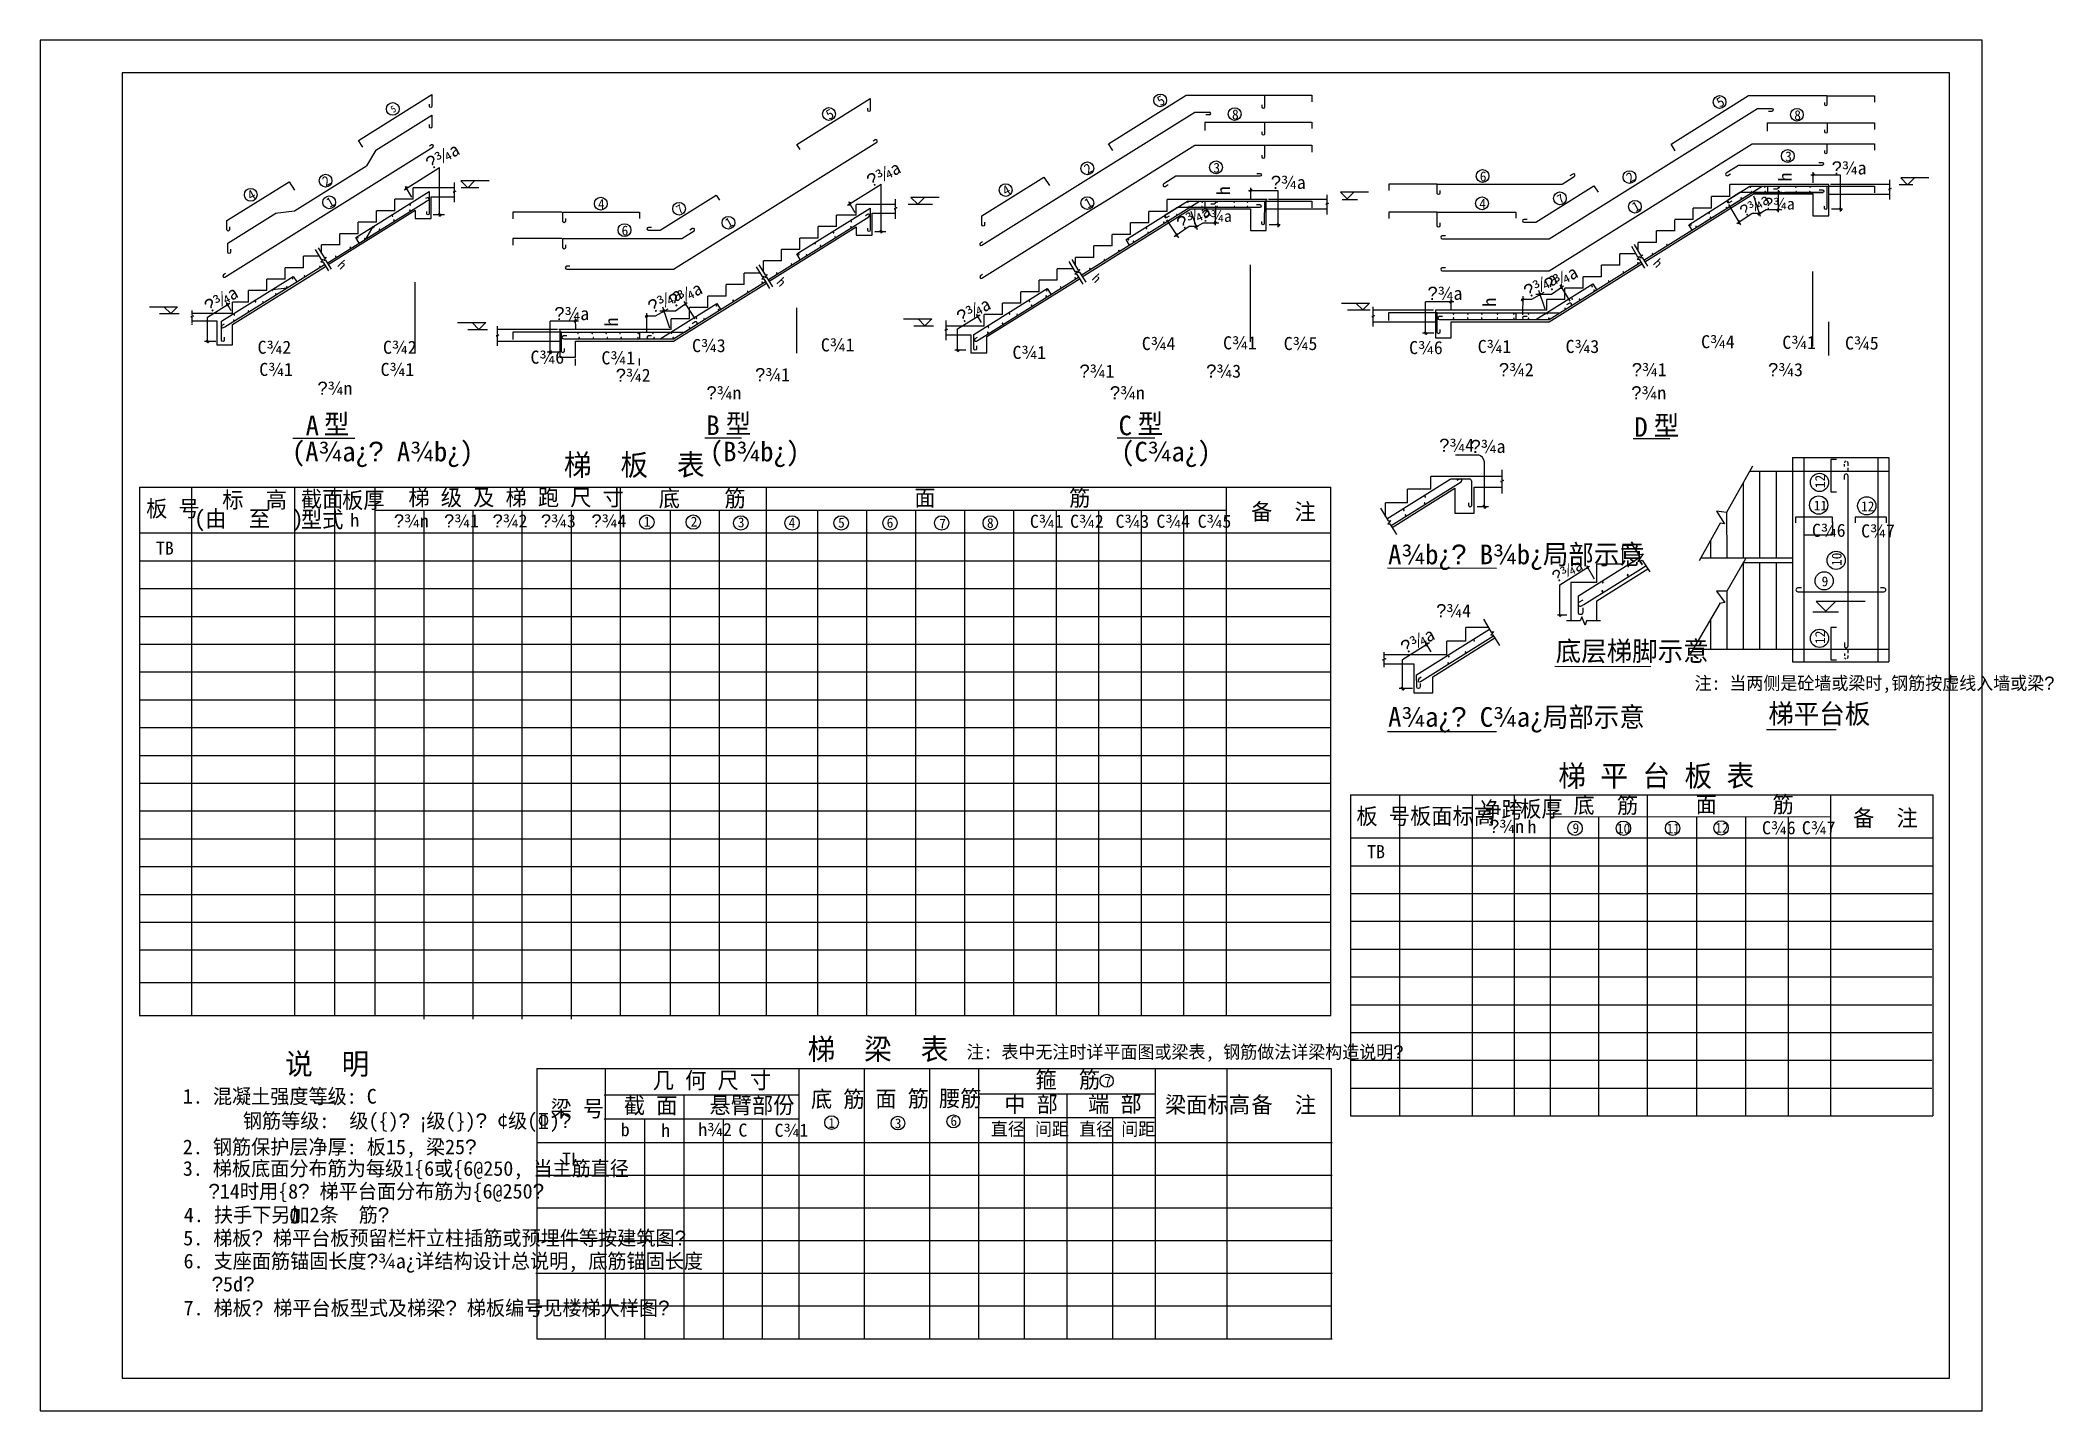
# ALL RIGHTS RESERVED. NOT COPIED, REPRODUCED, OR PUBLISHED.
# Model space of a CAD drawing. Header units: metres. Extents: x 5831 to 2014092776, y 8233 to 751566916.
# Drawn here: x 5831 to 67418, y 8233 to 50133 of the extents above; entities outside this region: 1.
import ezdxf

# ---------------------------------------------------------------- set-up
doc = ezdxf.new("R2010")
doc.units = ezdxf.units.M
for name, color, linetype in [('1', 1, 'Continuous'), ('2', 4, 'Continuous'), ('DIM', 1, 'Continuous'), ('NOTE', 7, 'Continuous'), ('SHADELINE', 12, 'Continuous'), ('TABLE', 3, 'Continuous'), ('TEXT', 2, 'Continuous'), ('TK', 7, 'Continuous'), ('WALL', 2, 'Continuous')]:
    doc.layers.add(name, color=color, linetype=linetype)
doc.dimstyles.get("Standard").update_dxf_attribs({"dimtxt": 2.5, "dimasz": 2.5, "dimexe": 1.25, "dimexo": 0.625, "dimtad": 1, "dimcen": 2.5, "dimazin": 3, "dimtfac": 1, "dimtmove": 0, "dimatfit": 3})

msp = doc.modelspace()

# ---------------------------------------------------------------- texts
for s, height, p in [('TB', 400, (9369.87, 34408.05)), ('TB', 400, (46418.23, 25126.06)), ('1. 混凝土强度等级: C', 450, (10191.63, 17621.44)), ('TL', 400, (21790.83, 15725.53))]:
    msp.add_text(s, height=height).set_placement(p)
at = {"layer": '2'}
for s, p in [('A', (13947.46, 38057.66)), ('型', (14505.46, 38091.82)), ('B', (26203.7, 38061.62)), ('型', (26794.01, 38107.32)), ('C', (38812.93, 38057.25)), ('型', (39395.17, 38102.95)), ('D', (54589.7, 38009.93)), ('型', (55180.02, 38055.63)), ('(A%%190a%%191%%141 A%%190b%%191)', (13527.12, 37258.22)), ('(B%%190b%%191)', (26310.08, 37258.22)), ('(C%%190a%%191)', (38890.41, 37258.22)), ('A%%190b%%191%%141 B%%190b%%191局部示意', (47057.61, 34113.73)), ('底层梯脚示意', (52182.48, 31156.9)), ('A%%190a%%191%%141 C%%190a%%191局部示意', (47057.61, 29143.85)), ('梯平台板', (58687.06, 29241.53))]:
    msp.add_text(s, height=600, dxfattribs=at).set_placement(p)
at = {"layer": 'DIM'}
for s, height, p in [('梯  板  表', 650, (21846.62, 36826.05)), ('标  高', 500, (11396.27, 35833.8)), ('截面', 500, (13801.68, 35856.65)), ('板厚', 500, (15060.61, 35824.33)), ('梯 级 及 梯 跑 尺 寸', 500, (17090.56, 35905.35)), ('底    筋', 500, (24746.57, 35873.38)), ('  面            筋', 500, (31887.14, 35893.31)), ('板 号', 500, (9067.16, 35565.39)), ('(由  至  )', 500, (10537.93, 35257.46)), ('型式', 500, (13801.68, 35232.69)), ('备  注', 500, (42865.86, 35472.76)), ('h', 400, (15312.76, 35259.14)), ('%%154%%190n', 400, (16646.4, 35238.28)), ('%%154%%1901', 400, (18181.68, 35238.28)), ('%%154%%1902', 400, (19666.1, 35238.28)), ('%%154%%1903', 400, (21144.14, 35238.28)), ('%%154%%1904', 400, (22689.57, 35238.28)), ('1', 300, (24292.17, 35266.89)), ('2', 300, (25725.43, 35266.89)), ('3', 300, (27167.43, 35242.77)), ('4', 300, (28721.47, 35235.58)), ('5', 300, (30234.85, 35235.58)), ('6', 300, (31720.58, 35235.58)), ('7', 300, (33327.47, 35207.99)), ('8', 300, (34788.33, 35225.17)), ('C%%1901', 400, (36101.28, 35227.34)), ('C%%1902', 400, (37330.49, 35227.34)), ('C%%1903', 400, (38721.45, 35227.34)), ('C%%1904', 400, (39972.23, 35227.34)), ('C%%1905', 400, (41233.79, 35227.34)), ('梯 平 台 板 表', 650, (52262.54, 27317.49)), ('板 号', 500, (46087.21, 26159.49)), ('板面标高', 500, (47729.07, 26167.92)), ('净跨', 500, (49873.63, 26359.28)), ('板厚', 500, (51097.79, 26387.54)), ('底  筋', 500, (52726.85, 26502.89)), ('面     筋', 500, (56466.42, 26521.74)), ('备  注', 500, (61279.34, 26107.07)), ('%%154%%190n', 400, (50146.24, 25899.85)), ('h', 400, (51322.07, 25882.8)), ('9', 300, (52698.57, 25895.98)), ('10', 300, (54055.05, 25884)), ('11', 300, (55576.17, 25884.03)), ('12', 300, (57067.63, 25908.31)), ('C%%1906', 400, (58494.57, 25855.99)), ('C%%1907', 400, (59714.57, 25855.99)), ('梯  梁  表', 650, (29302.62, 18963.15))]:
    msp.add_text(s, height=height, dxfattribs=at).set_placement(p)
at = {"layer": 'NOTE'}
for s, height, rotation, p in [('5', 210, 29.28, (16617.74, 47906.16)), ('5', 300, 29.28, (40091.93, 48113.53)), ('5', 300, 29.28, (57204.06, 48070.23)), ('5', 300, 29.28, (29961.41, 47697.9)), ('2', 300, 29.28, (37863.97, 46035.37)), ('2', 300, 29.28, (14562.27, 45658.41)), ('4', 300, 29.28, (35362.53, 45369.26)), ('h', 400, 90, (42223.04, 45395.61)), ('2', 300, 29.28, (54447.43, 45768.13)), ('h', 400, 90, (59404.26, 45816.84)), ('4', 300, 29.28, (12270, 45224.85)), ('1', 300, 29.28, (14681.06, 45007.44)), ('7', 270, 29.28, (25375.96, 44809.84)), ('1', 300, 29.28, (37871.71, 44984.3)), ('7', 270, 29.28, (52318.6, 45131.33)), ('1', 300, 29.28, (54621.4, 44873.51)), ('1', 300, 29.28, (26881.46, 44382.91)), ('h', 280, 313.29, (14896.86, 43245.95)), ('h', 280, 313.29, (55142.2, 43294.58)), ('h', 280, 313.29, (28332.3, 42716.57)), ('h', 280, 313.29, (37974.96, 42831.82)), ('h', 400, 90, (50359.55, 41988.35)), ('h', 400, 90, (23504.24, 41383.27)), ('12', 300, 90, (60419.04, 36440.94)), ('%%154%%190a', 360, 26.55, (52187.94, 33539.38)), ('10', 300, 90, (60926.39, 34060.15)), ('12', 300, 90, (60419.04, 31675.31))]:
    msp.add_text(s, height=height, rotation=rotation, dxfattribs=at).set_placement(p)
for s, height, p in [('8', 300, (42282.62, 47715.18)), ('8', 300, (59481.24, 47693.57)), ('3', 300, (41713.41, 46086.47)), ('3', 300, (59202.27, 46432.41)), ('%%154%%190a', 400, (60625.27, 46031.17)), ('6', 300, (49863.31, 45821.69)), ('4', 300, (22888.51, 44976.49)), ('4', 300, (49845.83, 44984.61)), ('6', 300, (23612.55, 44167.48)), ('%%154%%190a', 400, (48262.87, 42197.22)), ('C%%1902', 400, (12478.29, 40547.8)), ('C%%1902', 400, (16314.18, 40547.8)), ('C%%1906', 400, (20826.31, 40244.99)), ('C%%1903', 400, (25767.1, 40599.21)), ('C%%1901', 400, (29707.92, 40620.05)), ('C%%1901', 400, (35568.99, 40390.84)), ('C%%1904', 400, (39525.68, 40661.71)), ('C%%1901', 400, (42010.78, 40682.55)), ('C%%1905', 400, (43865.49, 40661.71)), ('C%%1906', 400, (47701.39, 40536.69)), ('C%%1901', 400, (49798.7, 40572.08)), ('C%%1903', 400, (52487.3, 40572.08)), ('C%%1904', 400, (56632.31, 40717.94)), ('C%%1901', 400, (59117.42, 40697.1)), ('C%%1905', 400, (61034.67, 40676.26)), ('C%%1901', 400, (12529.8, 39869.93)), ('C%%1901', 400, (16240.61, 39869.93)), ('C%%1901', 400, (22995.11, 40224.15)), ('%%154%%1902', 400, (23432.56, 39691.61)), ('%%154%%1901', 400, (27694.46, 39709.65)), ('%%154%%1901', 400, (37618.35, 39817.58)), ('%%154%%1903', 400, (41493.57, 39817.58)), ('%%154%%1902', 400, (50444.65, 39863.51)), ('%%154%%1901', 400, (54510.55, 39863.51)), ('%%154%%1903', 400, (58679.3, 39863.51)), ('%%154%%190n', 400, (14308.66, 39295.71)), ('%%154%%190n', 400, (26206.49, 39155.06)), ('%%154%%190n', 400, (38548.06, 39155.06)), ('%%154%%190n', 400, (54496.19, 39155.06)), ('%%154%%1904', 400, (48620.72, 37550.54)), ('%%154%%190a', 400, (49580.73, 37515.44)), ('11', 300, (60076.64, 35758.1)), ('12', 300, (61524.11, 35735.12)), ('C%%1906', 400, (60023.03, 34951.58)), ('C%%1907', 400, (61527.33, 34932.64)), ('9', 300, (60318.71, 33440.49)), ('%%154%%1904', 400, (48526.25, 32493.27)), ('注: 当两侧是砼墙或梁时,钢筋按虚线入墙或梁%%140', 400, (56431.59, 30277.67)), ('说  明', 650, (13319.97, 18511.63)), ('注: 表中无注时详平面图或梁表, 钢筋做法详梁构造说明%%140', 400, (34166.87, 19002.77)), ('  钢筋等级: %%160级({)%%141 %%161级(})%%141 %%162级(%%133)%%140', 450, (11414.79, 16873.27)), ('2. 钢筋保护层净厚: 板15, 梁25%%140', 450, (10191.63, 16074.16)), ('3. 梯板底面分布筋为每级1{6或{6@250, 当主筋直径', 450, (10191.63, 15415.37)), ('%%15114时用{8%%140 梯平台面分布筋为{6@250%%140 ', 450, (10973.9, 14718.03)), (' 4. 扶手下另加2条  筋%%140  ', 450, (9916.52, 13997.65)), ('O', 475.2, (13455.62, 13951.89)), ('1', 360, (13541.41, 14010.92)), ('5. 梯板%%141 梯平台板预留栏杆立柱插筋或预埋件等按建筑图%%140', 450, (10203.4, 13288.27)), ('6. 支座面筋锚固长度%%154%%190a%%191详结构设计总说明, 底筋锚固长度', 450, (10213.29, 12584.32)), ('%%1515d%%140', 450, (11070.8, 11878.89)), ('7. 梯板%%141 梯平台板型式及梯梁%%141 梯板编号见楼梯大样图%%140', 450, (10213.29, 11148.65))]:
    msp.add_text(s, height=height, dxfattribs=at).set_placement(p)
at = {"layer": 'SHADELINE'}
for height, rotation, p in [(400, 28.79, (17762.86, 46154.94)), (400, 26.55, (31235.22, 45623.52)), (400, 26.55, (40720.71, 44310.8)), (350, 28.79, (57938.61, 44718.65)), (350, 359.07, (58558.68, 44972.02)), (350, 359.07, (41341.84, 44593.61)), (400, 26.55, (51950.08, 42429.23)), (400, 28.79, (10987.51, 41779.23)), (400, 26.55, (25168.68, 41935.42)), (400, 26.55, (51330.59, 42238.83)), (400, 26.55, (24543.26, 41768.73)), (400, 26.55, (33987.06, 41456.18)), (400, 26.55, (47570.11, 31356.99))]:
    msp.add_text('%%154%%190a', height=height, rotation=rotation, dxfattribs=at).set_placement(p)
for p in [(43469.99, 45589.8), (21553.67, 41577.07)]:
    msp.add_text('%%154%%190a', height=400, dxfattribs=at).set_placement(p)
at = {"layer": 'TEXT'}
for s, height, p in [('几 何 尺 寸', 500, (24565.4, 18085.05)), ('箍  筋', 500, (36269.61, 18102.57)), ('截 面', 500, (23680.37, 17317.33)), ('悬臂部份', 500, (26299.02, 17320.99)), (' 底 筋', 500, (29063.62, 17510.96)), (' 面 筋 ', 500, (31035.59, 17523.91)), ('腰筋', 500, (33321.82, 17531.34)), ('中 部', 500, (35316.87, 17356.61)), ('端 部', 500, (37880.32, 17363.25)), ('7', 300, (38380.6, 18143.61)), ('梁面标高', 500, (40232.85, 17341.32)), ('备  注', 500, (42875.77, 17335.25)), ('梁 号', 500, (21436.77, 17220.14)), ('b', 400, (23587.78, 16626.54)), ('h', 400, (24822.78, 16603.71)), ('h%%1902', 400, (25957.93, 16630.44)), ('C', 400, (27186.49, 16612.22)), ('C%%1901', 400, (28293.58, 16606.82)), ('1', 300, (29935.11, 16881.78)), ('3', 300, (31967.55, 16869.36)), ('6', 300, (33670.65, 16944.53)), ('直径', 400, (34905.08, 16644.84)), ('间距', 400, (36256.18, 16644.84)), ('直径', 400, (37605.35, 16643.39)), ('间距', 400, (38896.73, 16643.39))]:
    msp.add_text(s, height=height, dxfattribs=at).set_placement(p)

# ---------------------------------------------------------------- blocks, each defined once
blk = doc.blocks.new('_CLOSEDFILLED')
at = {"color": 0, "linetype": 'BYBLOCK'}
blk.add_solid([(-1, 0), (0, 0), (-1, 0)], dxfattribs=at)
blk = doc.blocks.new('*D30')
for p, q in [((59774.44, 35712.32), (59774.44, 35007.52)), ((60652.5, 35405.29), (60652.5, 35007.52)), ((59774.69, 35007.52), (60212.47, 35007.52)), ((60214.47, 35007.52), (60652.25, 35007.52))]:
    blk.add_line(p, q)
at = {"layer": 'Defpoints'}
for p in [(59774.44, 35712.32), (60652.5, 35405.29), (59774.44, 35007.52)]:
    blk.add_point(p, dxfattribs=at)
at = {"layer": 'NOTE', "xscale": 0.25, "yscale": 0.25, "rotation": 180}
blk.add_blockref('_CLOSEDFILLED', (59774.44, 35007.52), dxfattribs=at)
at = {"layer": 'NOTE', "xscale": 0.25, "yscale": 0.25}
blk.add_blockref('_CLOSEDFILLED', (60652.5, 35007.52), dxfattribs=at)
blk = doc.blocks.new('LBK')
at = {"layer": 'TABLE', "color": 2}
for p, q in [((33867.64, 40960.25), (33867.64, 29160.25)), ((33965.63, 40713.24), (58829.13, 40713.24)), ((35965.63, 40713.24), (35965.63, 29160.25)), ((41565.63, 40713.24), (41565.63, 29160.25)), ((43565.63, 40713.24), (43565.63, 29160.25)), ((45565.63, 40713.24), (45565.63, 29160.25)), ((47065.63, 40713.24), (47065.63, 29160.25)), ((52465.63, 40713.24), (52465.63, 29160.25)), ((52465.63, 40713.24), (52465.63, 29160.25)), ((54165.63, 40713.24), (54165.63, 29160.25)), ((58829.13, 40713.24), (58829.13, 29160.25))]:
    blk.add_line(p, q, dxfattribs=at)
at = {"layer": 'TABLE', "color": 7}
for p, q in [((35965.63, 39407.39), (41565.63, 39407.39)), ((38365.63, 39407.39), (38365.63, 29160.25)), ((41565.63, 39407.39), (43965.63, 39407.39)), ((43965.63, 39407.39), (45565.63, 39407.39)), ((52465.63, 38760.4), (47065.63, 38760.4)), ((49765.63, 38760.4), (49765.63, 29160.25)), ((35965.63, 38407.39), (43565.63, 38407.39)), ((37165.63, 38407.39), (37165.63, 29160.25)), ((39565.63, 38407.39), (39565.63, 29160.25)), ((40565.63, 38407.39), (40565.63, 29160.25)), ((43565.63, 38407.39), (45538.62, 38407.39)), ((52465.63, 37907.47), (47065.63, 37907.47)), ((48565.63, 37907.47), (48565.63, 29160.25)), ((49765.63, 37907.47), (49765.63, 29160.25)), ((51265.63, 37907.47), (51265.63, 29160.25)), ((33965.63, 36160.25), (58865.63, 36160.25)), ((33965.63, 35160.25), (58865.63, 35160.25)), ((33965.63, 34160.25), (58865.63, 34160.25)), ((33965.63, 33160.25), (58865.63, 33160.25)), ((33965.63, 31160.25), (58865.63, 31160.25)), ((33965.63, 30160.25), (58865.63, 30160.25)), ((33867.64, 29160.25), (58829.13, 29160.25))]:
    blk.add_line(p, q, dxfattribs=at)
at = {"layer": 'TABLE', "color": 3}
blk.add_line((33965.63, 37160.25), (58865.63, 37160.25), dxfattribs=at)
at = {"layer": 'TABLE', "color": 1}
blk.add_line((33965.63, 32160.25), (58865.63, 32160.25), dxfattribs=at)
at = {"layer": 'TEXT', "color": 2}
for p, q in [((47832.07, 39488.38), (47832.07, 40059.56)), ((51693.81, 40059.56), (51693.81, 39488.38)), ((48089.35, 39889.33), (48089.35, 40042.61)), ((51436.53, 40042.61), (51436.53, 39889.33)), ((48089.35, 39889.33), (51436.53, 39889.33)), ((48089.35, 39632.05), (51436.53, 39632.05)), ((48089.35, 39488.38), (48089.35, 39632.05)), ((51436.53, 39632.05), (51436.53, 39488.38))]:
    blk.add_line(p, q, dxfattribs=at)
at = {"layer": 'TEXT', "color": 7}
for p, q in [((48089.35, 39257.12), (48089.35, 38889.58)), ((48843.31, 39257.12), (48843.31, 38889.58)), ((50682.57, 39257.12), (50682.57, 38889.58)), ((51436.53, 39257.12), (51436.53, 38889.58)), ((47942.41, 38999.84), (51565.08, 38999.84))]:
    blk.add_line(p, q, dxfattribs=at)
at = {"layer": 'TEXT', "color": 4}
for p, q in [((48018.31, 38928.8), (48160.39, 39070.88)), ((48772.26, 38928.8), (48914.35, 39070.88)), ((50611.53, 38928.8), (50753.61, 39070.88)), ((51365.49, 38928.8), (51507.57, 39070.88))]:
    blk.add_line(p, q, dxfattribs=at)
at = {"layer": 'TEXT'}
for centre, radius in [((50982.38, 40272.01), 200), ((44553.93, 37757.45), 210), ((42588.75, 37728.6), 210), ((46293.66, 37568.39), 200)]:
    blk.add_circle(centre, radius, dxfattribs=at)
at = {"color": 7}
blk.add_text('L', height=400, dxfattribs=at).set_placement((34779.46, 36450.2))
at = {"layer": 'TEXT'}
for s, height, p in [('箍   筋', 400, (48893.77, 40118.8)), ('腰', 400, (46099.23, 40097.3)), ('梁', 400, (53136.29, 40032.5)), ('7', 225, (50913.48, 40166.68)), (' 面  筋 ', 400, (43568.48, 39899.64)), (' 底  筋', 400, (41596.51, 39863.9)), ('几   何   尺   寸', 400, (36694.03, 39845.65)), ('筋', 400, (46099.23, 39510.12)), ('面', 400, (53120.34, 39358.52)), ('梁', 400, (34811.79, 39235.68)), ('中  部', 400, (49090.72, 39108.04)), ('s', 400, (48385.89, 39116.66)), ('s', 400, (50967.73, 39105.63)), ('两侧', 400, (45961.64, 38835.59)), ('条数直径', 400, (42027.85, 38773.18)), ('悬 臂 部 份', 400, (38956.85, 38741.48)), ('截  面', 400, (36531.43, 38737.82)), ('标', 400, (53141.37, 38635.25)), ('备     注', 400, (55426.8, 38630.89)), ('中  部', 400, (47816.81, 38220.83)), ('合计', 400, (45961.64, 38187.97)), ('(端 部)', 400, (50552.93, 38157.7)), ('s', 400, (50088.84, 38217.96)), ('号', 400, (34811.79, 37913.26)), ('高', 400, (53162.41, 37887.34)), ('h', 400, (38739.12, 37529.55)), ('b', 400, (36426.06, 37514.24)), ('h', 400, (37638.24, 37514.24)), ('3', 250, (44457.47, 37647.26)), ('c', 400, (39885.87, 37579.73)), ('c', 400, (40810.93, 37562.95)), ('1', 250, (42489.48, 37606.14)), ('直 径', 400, (47318.73, 37369.51)), ('直 径', 400, (50041.89, 37368.06)), ('间 距', 400, (48692.72, 37369.51)), ('间 距', 400, (51387.79, 37368.06)), ('1', 200, (41124.86, 37578.27)), ('2', 200, (39160.32, 37544.86)), ('6', 225, (46219.38, 37465.06))]:
    blk.add_text(s, height=height, dxfattribs=at).set_placement(p)
for s, p in [(')', (46457.3, 39216.74)), ('(', (46454.84, 37965.72))]:
    blk.add_text(s, height=400, rotation=90, dxfattribs=at).set_placement(p)

# ---------------------------------------------------------------- dimensions: what is measured, and where the dimension line sits
at = {"layer": 'NOTE'}
dim = msp.add_linear_dim(base=(59774.44, 35007.52), p1=(59774.44, 35712.32), p2=(60652.5, 35405.29), text='  ', dimstyle='Standard', dxfattribs=at)
dim.commit()
dim.dimension.update_dxf_attribs({"geometry": '*D30', "text_midpoint": (60213.47, 35007.52)})

# ---------------------------------------------------------------- linework, layer by layer
at = {"layer": '1'}
msp.add_line((14203.67, 17651.36), (14884.1, 17651.36), dxfattribs=at)
msp.add_lwpolyline([(50751.4, 41596.53), (51983.4, 41596.53), (54792.37, 43352.11)], dxfattribs=at)
msp.add_lwpolyline([(48717.2, 41683.33), (48617.1, 41683.33, 1), (48617.1, 41596.53), (50663.9, 41596.53)], format="xyb", dxfattribs=at)
at = {"layer": '2'}
for p, q in [((38417.97, 46231.74), (41146.06, 47936.79)), ((41146.06, 47936.79), (41587.76, 47936.79)), ((41587.76, 47849.99), (41487.66, 47849.99)), ((16090.04, 46769.65), (15804.98, 46289.87)), ((38139.54, 46057.72), (38417.97, 46231.74)), ((34629.76, 43864.11), (38139.54, 46057.72)), ((13012.56, 44846.34), (13608.49, 44917.06)), ((16003.61, 44435.56), (15773.85, 44048.85)), ((34650.52, 43973.56), (34586.41, 43933.5)), ((12926.13, 42512.26), (13381.89, 42566.34)), ((52603.89, 42093.07), (52519, 42040.02)), ((48962.69, 36723.44), (49544.62, 36723.44))]:
    msp.add_line(p, q, dxfattribs=at)
for points in [[(15695.4, 46865.68), (15566.31, 47072.26), (17811.3, 48475.52), (17811.3, 48113.62, -1), (17741.3, 48113.62), (17741.3, 48183.62)], [(29075.83, 46791.02), (28967.35, 46946.13), (31212.33, 48349.4), (31212.33, 47987.5, -1), (31142.33, 47987.5), (31142.33, 48057.5)], [(38634.91, 46763.59), (38505.82, 46970.17), (40876.06, 48451.7), (43280.62, 48451.7), (43280.4, 48084.56, -1), (43210.4, 48084.56), (43210.4, 48154.56)], [(48815.2, 44153.63), (48715.1, 44153.63, 1), (48715.1, 44066.83), (51986.9, 44066.83), (58354.38, 48046.48), (58796.08, 48046.48, -1), (58796.08, 47959.68), (58695.98, 47959.68)], [(55843.23, 46752.99), (55714.14, 46959.57), (58084.38, 48441.11), (60482.34, 48441.11), (60482.12, 48163.21, -1), (60412.12, 48163.21), (60412.12, 48233.21)], [(16090.04, 46769.65), (17811.3, 47845.55), (17811.3, 47483.65, -1), (17741.3, 47483.65), (17741.3, 47553.65)], [(41456.01, 47630.59), (43280.62, 47630.59), (43280.4, 47263.44, -1), (43210.4, 47263.44), (43210.4, 47333.44)], [(41456.01, 47630.59), (43280.62, 47630.59), (43280.4, 47263.44, -1), (43210.4, 47263.44), (43210.4, 47333.44)], [(58654.63, 47608.97), (60483.73, 47608.97), (60483.51, 47328.77, -1), (60413.51, 47328.77), (60413.51, 47398.77)], [(58654.63, 47608.97), (60483.73, 47608.97), (60483.51, 47328.77, -1), (60413.51, 47328.77), (60413.51, 47398.77)], [(11500.93, 42999.59), (11436.82, 42959.53, 0.98), (11480.17, 42890.14), (17840.94, 46865.62, 0.98), (17797.58, 46935.01), (17733.47, 46894.95)], [(22032.54, 43222.32), (21932.44, 43222.32, 1), (21932.44, 43135.52), (25204.24, 43135.52), (27341.41, 44471.25), (31416.19, 47017.99, 0.98), (31372.83, 47087.38), (31308.72, 47047.31)], [(34652.31, 42967.48), (34588.2, 42927.42, 0.98), (34631.56, 42858.03), (38141.33, 45051.64), (38419.77, 45225.67), (41147.86, 46930.71)], [(41147.86, 46930.71), (43280.62, 46930.71), (43280.4, 46554.52, -1), (43210.4, 46554.52), (43210.4, 46624.52)], [(48815.2, 43174.59), (48715.1, 43174.59, 1), (48715.1, 43087.79), (51986.9, 43087.79), (58198.85, 46970.26), (60482.36, 46970.26), (60482.14, 46692.36, -1), (60412.14, 46692.36), (60412.14, 46762.36)], [(13608.49, 44917.06), (15804.98, 46289.87, 0.98)], [(60233.72, 46394.92), (60333.82, 46394.92, -1), (60333.82, 46308.12), (57778, 46308.12), (57403.42, 46074.06, 1), (57449.42, 46000.45), (57534.31, 46053.49)], [(11623.9, 44430.69), (11623.9, 44342.49, -1), (11542, 44342.49), (11542, 44620.39), (13439.4, 45806.31), (13604.31, 45546.37)], [(34716.43, 44575.1), (34716.43, 44486.9, -1), (34634.53, 44486.9), (34634.53, 44764.8), (36531.93, 45950.72), (36696.83, 45690.78)], [(43039.32, 46060.5), (43139.42, 46060.5, -1), (43139.42, 45973.7), (40569.69, 45973.7), (40195.1, 45739.63, 1), (40241.1, 45666.02), (40325.99, 45719.07)], [(48642.3, 45542.48), (48642.3, 45454.28, -1), (48560.4, 45454.28), (48560.4, 45732.18), (52377.35, 45731.85), (52751.93, 45965.91, 1), (52705.94, 46039.53), (52621.05, 45986.48)], [(51313.33, 44654.18), (51213.23, 44654.18, 1), (51213.23, 44567.38), (51574.43, 44567.38), (53353.57, 45681.49), (53478.42, 45485.67)], [(54882, 43408.13), (58501.67, 45670.4), (58943.37, 45670.4, -1), (58943.37, 45583.6), (58843.27, 45583.6)], [(59188.5, 45669.81), (60477.36, 45669.81), (60477.14, 44995.94, -1), (60407.14, 44995.94), (60407.14, 45065.94)], [(15589.11, 43933.39), (15479.88, 44108.2), (17724.87, 45511.46), (17724.87, 44827.14, -1), (17654.87, 44827.14), (17654.87, 44897.14)], [(17632.56, 45212.13), (17700.89, 45244.48, 0.98), (17665.88, 45318.43), (17618.57, 45296.02)], [(24531.84, 44410.6), (24431.74, 44410.6, 1), (24431.74, 44323.8), (24792.94, 44323.8), (26509.81, 45400.17), (26603.75, 45245.51)], [(29079.22, 43425.94), (28970.31, 43600.23), (31215.29, 45003.5), (31215.29, 44318.98, -1), (31145.29, 44318.98), (31145.29, 44388.98)], [(37673.68, 42950.7), (41293.35, 45212.97), (41735.05, 45212.97, -1), (41735.05, 45126.17), (41634.95, 45126.17)], [(43135.27, 45021.54), (40613.17, 45021.54), (40238.59, 44787.47, 1), (40284.59, 44713.86), (40369.48, 44766.91)], [(41980.19, 45212.38), (43272.39, 45212.38), (43264, 44527.03, -1), (43194, 44527.03), (43194, 44597.03)], [(43035.17, 45108.34), (43135.27, 45108.34, -1), (43135.27, 45021.54), (41980.19, 45021.54)], [(59104.5, 45478.96), (57821.49, 45478.96), (57446.91, 45244.9, 1), (57492.91, 45171.29), (57577.8, 45224.33)], [(60243.49, 45565.76), (60343.59, 45565.76, -1), (60343.59, 45478.96), (59188.5, 45478.96)], [(11651.66, 43745.23), (11651.66, 43657.03, -1), (11569.76, 43657.03), (11569.76, 43934.93), (13031.57, 44848.6)], [(21898.29, 44685.84), (21898.29, 44597.64, -1), (21816.39, 44597.64), (21816.39, 44875.54), (24161.53, 44875.34)], [(21898.29, 43880.91), (21898.29, 43792.71, -1), (21816.39, 43792.71), (21816.39, 44070.61), (25453.36, 44070.28), (25827.94, 44304.34, 1), (25781.94, 44377.95), (25697.05, 44324.91)], [(28100.92, 42814.5), (31178.04, 44737.7, 0.98), (31134.69, 44807.09), (31070.57, 44767.03)], [(48641.37, 44550.67), (48641.37, 44462.47, -1), (48559.47, 44462.47), (48559.47, 44875.99), (50960.04, 44875.78)], [(11453.14, 41054.61), (11453.14, 40966.41, -1), (11371.24, 40966.41), (11371.24, 41540.45), (13569.02, 42914.06), (13674.15, 42749)], [(34466.67, 40788.66), (34466.67, 40700.46, -1), (34384.77, 40700.46), (34384.77, 41136.16), (36633.79, 42540.5), (36745.08, 42365.77)], [(34484.11, 41046.31), (34419.99, 41006.25, 0.98), (34463.35, 40936.86), (37585.63, 42892.15)], [(51314.42, 41683.38), (51214.32, 41683.38, 1), (51214.32, 41596.58), (51575.52, 41596.58), (53321.68, 42688.79), (53446.52, 42492.96)], [(24531.76, 41092.28), (24431.66, 41092.28, 1), (24431.66, 41005.48), (24792.86, 41005.48), (26522.51, 42088.54), (26647.35, 41892.71)], [(11451.83, 41457.32), (11387.72, 41417.26, 0.98), (11431.08, 41347.87), (11475.47, 41375.62)], [(23968.74, 41212.7), (25532.16, 41212.56), (25906.74, 41446.63, 1), (25860.75, 41520.24), (25775.86, 41467.19)], [(23968.74, 41212.7), (25532.16, 41212.56), (25906.74, 41446.63, 1), (25860.75, 41520.24), (25775.86, 41467.19)], [(48641.37, 41291.65), (48641.37, 41203.45, -1), (48559.47, 41203.45), (48559.47, 41803.99), (52314.82, 41803.66)], [(48717.2, 41683.33), (48617.1, 41683.33, 1), (48617.1, 41596.53), (51983.4, 41596.53)], [(21852.99, 40709.84), (21852.99, 40621.64, -1), (21771.09, 40621.64), (21776.81, 41212.89), (25532.16, 41212.56)], [(21934.54, 41092.22), (21834.44, 41092.22, 1), (21834.44, 41005.42), (23881.24, 41005.42)], [(21934.54, 41092.22), (21834.44, 41092.22, 1), (21834.44, 41005.42), (25200.74, 41005.42)], [(61063.67, 37264.69, 0.32), (61013.24, 37218.81, 0.32)], [(61128.88, 37122.98), (61128.85, 37207.58, 0.23), (61106.06, 37252.96, 0.23)], [(47148.37, 35292.98), (49293.45, 36635.12, 0.98), (49241.42, 36718.38), (49164.49, 36670.31)], [(49609.69, 36659.65), (49609.69, 35904.1, -1), (49525.69, 35904.1), (49525.69, 35988.1)], [(61012.98, 31722.48), (61012.98, 31614.48, 0.98), (61129.86, 31614.48), (61128.85, 36816.81, 0.98), (61011.97, 36816.81), (61011.97, 36708.81)], [(53011.53, 32783.07), (53011.53, 32638.92, -1), (52877.68, 32638.92), (52877.68, 33152.31), (54779.26, 34340.8)], [(59698.51, 33388.36), (59590.51, 33388.36, 0.98), (59590.51, 33271.47), (62225.73, 33272.48, 0.98), (62225.73, 33389.37), (62117.73, 33389.37)], [(53009.4, 33016.46), (52904.62, 32950.99, 0.98), (52975.48, 32837.59), (53048.03, 32882.93)], [(48033.8, 30468.65), (48033.8, 30362.81, -1), (47935.52, 30362.81), (47927.12, 30732.77), (50161.35, 32128.31)], [(61014.65, 31266.58, 0.31), (61063.23, 31222.61, 0.31)], [(61105.82, 31233.23, 0.24), (61129.86, 31279.54), (61129.85, 31321)], [(48074.21, 30658.19), (47997.28, 30610.12, 0.98), (48049.31, 30526.86), (48102.58, 30560.15)]]:
    msp.add_lwpolyline(points, format="xyb", dxfattribs=at)
for points in [[(56358.61, 44331.03), (56256, 44495.24), (58127.08, 45669.81), (60477.36, 45669.81)], [(14610.49, 43321.74), (17641.53, 45216.18)], [(39150.7, 43873.83), (39042.91, 44046.33), (40918.76, 45212.38), (43272.39, 45212.38)], [(54881.99, 43408.14), (58195.35, 45478.99), (60345.19, 45478.99)], [(59188.5, 45478.99), (60351.56, 45478.99)], [(11472.35, 41372.88), (14520.86, 43278.2)], [(50751.4, 41596.53), (51983.4, 41596.53), (54792.36, 43352.12)], [(23968.74, 41005.42), (25200.74, 41005.42), (28009.7, 42761.02)], [(23968.74, 41005.42), (25200.74, 41005.42), (28009.7, 42761.01)], [(60776.78, 37320.04), (60600.56, 37320.04), (60600.56, 36326.24), (60776.78, 36326.24)], [(61011.97, 37175.46), (61011.97, 37099.58)], [(61128.92, 36935.3), (61128.89, 37064.67)], [(47019.71, 35502.78), (48959.16, 36716.71)], [(60652.5, 35377.39), (60652.5, 35553.61), (59515.47, 35553.61), (59515.47, 35377.39)], [(62297.97, 35377.39), (62297.97, 35553.61), (61346.45, 35553.61), (61346.45, 35377.39)], [(53042.92, 32878.46), (54945.5, 34067.57)], [(60776.78, 32184.41), (60600.56, 32184.41), (60600.56, 31190.61), (60776.78, 31190.61)], [(48098.82, 30556.86), (50284.12, 31925.38)], [(61129.84, 31397.66), (61129.81, 31520.6)], [(61012.98, 31387.54), (61012.98, 31311.41)]]:
    msp.add_lwpolyline(points, dxfattribs=at)
for points in [[(58148.75, 45641.1, 0.77), (58139.26, 45656.3, 1.31)], [(58584.28, 45641.1, 0.77), (58574.79, 45656.3, 1.31)], [(59028.27, 45637.21, 0.77), (59018.78, 45652.4, 1.31)], [(59534.81, 45641.1, 0.77), (59525.32, 45656.3, 1.31)], [(59970.49, 45641.1, 0.77), (59961, 45656.3, 1.31)], [(17154.54, 45094.11, 0.77), (17145.05, 45109.31, 1.31)], [(40940.43, 45183.68, 0.77), (40930.94, 45198.87, 1.31)], [(40976.13, 45040.95, 0.77), (40966.64, 45056.15, 1.31)], [(41371.05, 45040.95, 0.77), (41361.55, 45056.15, 1.31)], [(41375.96, 45183.68, 0.77), (41366.47, 45198.87, 1.31)], [(41833.36, 45183.68, 0.77), (41823.87, 45198.87, 1.31)], [(41840.05, 45040.95, 0.77), (41830.56, 45056.15, 1.31)], [(42355.5, 45183.68, 0.77), (42346.01, 45198.87, 1.31)], [(42362.19, 45040.95, 0.77), (42352.7, 45056.15, 1.31)], [(42762.17, 45183.68, 0.77), (42752.68, 45198.87, 1.31)], [(42763.06, 45040.95, 0.77), (42753.57, 45056.15, 1.31)], [(57414.04, 45013.48, 0.77), (57404.54, 45028.67, 1.31)], [(57468.93, 45202.48, 0.77), (57459.44, 45217.67, 1.31)], [(57864.65, 45301.92, 0.77), (57855.16, 45317.12, 1.31)], [(58184.45, 45498.38, 0.77), (58174.96, 45513.57, 1.31)], [(58599.46, 45498.38, 0.77), (58589.97, 45513.57, 1.31)], [(59027.85, 45498.38, 0.77), (59018.35, 45513.57, 1.31)], [(59549.99, 45498.38, 0.77), (59540.5, 45513.57, 1.31)], [(59965.15, 45498.38, 0.77), (59955.66, 45513.57, 1.31)], [(16037.35, 44413.85, 0.77), (16027.86, 44429.04, 1.31)], [(16210.13, 44347.97, 0.77), (16200.64, 44363.17, 1.31)], [(16609.59, 44753.59, 0.77), (16600.1, 44768.78, 1.31)], [(16655.36, 44626.18, 0.77), (16645.86, 44641.38, 1.31)], [(17140.95, 44929.61, 0.77), (17131.46, 44944.81, 1.31)], [(30631.38, 44422.37, 0.77), (30621.88, 44437.57, 1.31)], [(30644.97, 44586.87, 0.77), (30635.48, 44602.07, 1.31)], [(39674.36, 44380.02, 0.77), (39664.86, 44395.22, 1.31)], [(40205.72, 44556.05, 0.77), (40196.23, 44571.24, 1.31)], [(40260.61, 44745.05, 0.77), (40251.12, 44760.24, 1.31)], [(40598.32, 44792.32, 0.77), (40588.82, 44807.51, 1.31)], [(41204.61, 44431.62, 0.77), (41195.12, 44446.81, 1.31)], [(56324.57, 44483.77, 0.77), (56315.08, 44498.96, 1.31)], [(56483.22, 44431.84, 0.77), (56473.73, 44447.03, 1.31)], [(56882.68, 44837.45, 0.77), (56873.18, 44852.64, 1.31)], [(56928.45, 44710.04, 0.77), (56918.95, 44725.24, 1.31)], [(58421.45, 44830.86, 0.77), (58411.96, 44846.05, 1.31)], [(15319.68, 43791.56, 0.77), (15310.19, 43806.75, 1.31)], [(15552.33, 44092.94, 0.77), (15542.83, 44108.13, 1.31)], [(15761.15, 44054.76, 0.77), (15751.66, 44069.95, 1.31)], [(29537.75, 43915.4, 0.77), (29528.26, 43930.6, 1.31)], [(29700.56, 43840.73, 0.77), (29691.07, 43855.93, 1.31)], [(30100.02, 44246.35, 0.77), (30090.52, 44261.54, 1.31)], [(30145.78, 44118.94, 0.77), (30136.29, 44134.13, 1.31)], [(39124.65, 44036.53, 0.77), (39115.16, 44051.72, 1.31)], [(39274.9, 43974.41, 0.77), (39265.41, 43989.6, 1.31)], [(39720.13, 44252.62, 0.77), (39710.63, 44267.81, 1.31)], [(55592.77, 43875.42, 0.77), (55583.28, 43890.61, 1.31)], [(14386.3, 43206.54, 0.77), (14376.81, 43221.74, 1.31)], [(14874.46, 43513.35, 0.77), (14864.96, 43528.55, 1.31)], [(28810.11, 43284.32, 0.77), (28800.62, 43299.51, 1.31)], [(29042.75, 43585.7, 0.77), (29033.26, 43600.89, 1.31)], [(29272.08, 43562.53, 0.77), (29262.59, 43577.72, 1.31)], [(38384.45, 43417.99, 0.77), (38374.96, 43433.19, 1.31)], [(38829.68, 43696.2, 0.77), (38820.18, 43711.39, 1.31)], [(12946.25, 42484.43, 0.77), (12936.76, 42499.62, 1.31)], [(13379.32, 42581.15, 0.77), (13369.82, 42596.34, 1.31)], [(13557.12, 42846.2, 0.77), (13547.63, 42861.39, 1.31)], [(13922, 42918.8, 0.77), (13912.5, 42934, 1.31)], [(27919.66, 42727.9, 0.77), (27910.16, 42743.1, 1.31)], [(28364.88, 43006.11, 0.77), (28355.39, 43021.3, 1.31)], [(37048.78, 42583.37, 0.77), (37039.28, 42598.56, 1.31)], [(53304.25, 42601.4, 0.77), (53294.76, 42616.6, 1.31)], [(53366.64, 42484.38, 0.77), (53357.15, 42499.58, 1.31)], [(53811.87, 42762.59, 0.77), (53802.38, 42777.78, 1.31)], [(54257.09, 43040.8, 0.77), (54247.6, 43055.99, 1.31)], [(12422.69, 42137.32, 0.77), (12413.2, 42152.52, 1.31)], [(12648.33, 42122.31, 0.77), (12638.84, 42137.51, 1.31)], [(13044.47, 42370.16, 0.77), (13034.98, 42385.35, 1.31)], [(26521.59, 42010.3, 0.77), (26512.1, 42025.49, 1.31)], [(26583.98, 41893.28, 0.77), (26574.49, 41908.47, 1.31)], [(27029.21, 42171.49, 0.77), (27019.71, 42186.68, 1.31)], [(27474.43, 42449.7, 0.77), (27464.94, 42464.89, 1.31)], [(36095.93, 42143.98, 0.77), (36086.44, 42159.17, 1.31)], [(36158.33, 42026.96, 0.77), (36148.83, 42042.15, 1.31)], [(36603.55, 42305.16, 0.77), (36594.06, 42320.36, 1.31)], [(36621.89, 42472.63, 0.77), (36612.4, 42487.82, 1.31)], [(52476.19, 41927.97, 0.77), (52466.7, 41943.16, 1.31)], [(52695.78, 42221.18, 0.77), (52686.28, 42236.38, 1.31)], [(52921.42, 42206.18, 0.77), (52911.93, 42221.37, 1.31)], [(11757.88, 41565.9, 0.77), (11748.39, 41581.09, 1.31)], [(11774.44, 41732.25, 0.77), (11764.95, 41747.45, 1.31)], [(12203.11, 41844.11, 0.77), (12193.61, 41859.3, 1.31)], [(25693.53, 41336.86, 0.77), (25684.04, 41352.06, 1.31)], [(25913.12, 41630.08, 0.77), (25903.62, 41645.28, 1.31)], [(26138.76, 41615.07, 0.77), (26129.26, 41630.27, 1.31)], [(34839.21, 41358.69, 0.77), (34829.72, 41373.88, 1.31)], [(35267.87, 41470.54, 0.77), (35258.38, 41485.73, 1.31)], [(35487.46, 41763.76, 0.77), (35477.97, 41778.95, 1.31)], [(35713.1, 41748.75, 0.77), (35703.61, 41763.94, 1.31)], [(49064.18, 41630.86, 0.77), (49054.69, 41646.05, 1.31)], [(49066.69, 41764.04, 0.77), (49057.2, 41779.23, 1.31)], [(49499.71, 41630.86, 0.77), (49490.22, 41646.05, 1.31)], [(49502.22, 41764.04, 0.77), (49492.73, 41779.23, 1.31)], [(49928.1, 41630.86, 0.77), (49918.61, 41646.05, 1.31)], [(49930.61, 41764.04, 0.77), (49921.12, 41779.23, 1.31)], [(50406.66, 41630.86, 0.77), (50397.17, 41646.05, 1.31)], [(50409.17, 41764.04, 0.77), (50399.67, 41779.23, 1.31)], [(50908.77, 41764.04, 0.77), (50899.27, 41779.23, 1.31)], [(50913.6, 41621.31, 0.77), (50904.1, 41636.51, 1.31)], [(51356.08, 41621.31, 0.77), (51346.58, 41636.51, 1.31)], [(51358.58, 41764.04, 0.77), (51349.08, 41779.23, 1.31)], [(51928.46, 41769.23, 0.77), (51918.97, 41784.43, 1.31)], [(51979.74, 41621.31, 0.77), (51970.25, 41636.51, 1.31)], [(22284.03, 41172.94, 0.77), (22274.54, 41188.13, 1.31)], [(22319.73, 41030.21, 0.77), (22310.23, 41045.4, 1.31)], [(22719.56, 41172.94, 0.77), (22710.06, 41188.13, 1.31)], [(22755.26, 41030.21, 0.77), (22745.76, 41045.4, 1.31)], [(23147.95, 41172.94, 0.77), (23138.45, 41188.13, 1.31)], [(23183.65, 41030.21, 0.77), (23174.15, 41045.4, 1.31)], [(23569.2, 41172.94, 0.77), (23559.7, 41188.13, 1.31)], [(23604.9, 41030.21, 0.77), (23595.4, 41045.4, 1.31)], [(24119.82, 41030.21, 0.77), (24110.33, 41045.4, 1.31)], [(24126.1, 41172.94, 0.77), (24116.61, 41188.13, 1.31)], [(24575.91, 41172.94, 0.77), (24566.42, 41188.13, 1.31)], [(24611.61, 41030.21, 0.77), (24602.12, 41045.4, 1.31)], [(25145.8, 41178.13, 0.77), (25136.31, 41193.32, 1.31)], [(25197.08, 41030.21, 0.77), (25187.58, 41045.4, 1.31)], [(34822.65, 41192.33, 0.77), (34813.16, 41207.53, 1.31)], [(47547.26, 35759.8, 0.77), (47535.86, 35778.04, 1.31)], [(48184.89, 35971.04, 0.77), (48173.5, 35989.27, 1.31)], [(48201.2, 36168.44, 0.77), (48189.81, 36186.67, 1.31)], [(47602.18, 35606.92, 0.77), (47590.79, 35625.15, 1.31)], [(54413.25, 34045.69, 0.77), (54397.74, 34070.52, 1.31)], [(53620.68, 33280.28, 0.77), (53605.17, 33305.11, 1.31)], [(53635.41, 33552.15, 0.77), (53619.89, 33576.98, 1.31)], [(54398.53, 33773.82, 0.77), (54383.02, 33798.65, 1.31)], [(49437.5, 31416.04, 0.77), (49426.11, 31434.27, 1.31)], [(49701, 31767.9, 0.77), (49689.61, 31786.13, 1.31)], [(48903.23, 31082.19, 0.77), (48891.84, 31100.42, 1.31)], [(48923.11, 31281.82, 0.77), (48911.71, 31300.05, 1.31)]]:
    msp.add_lwpolyline(points, format="xyb", close=True, dxfattribs=at)
for centre, radius, start, end in [((41587.76, 47893.39), 43.4, 270, 90), ((34608.64, 43899.15), 40.91, 122.92, 301.08), ((52626.88, 42056.26), 43.4, 302, 122), ((49532.72, 36646.21), 78.14, 9.91, 81.23)]:
    msp.add_arc(centre, radius, start, end, dxfattribs=at)
at = {"layer": 'DIM'}
for p, q in [((8866.33, 36470.75), (45310.08, 36470.75)), ((8866.33, 36470.75), (8866.33, 20320.78)), ((10453.16, 36470.75), (10453.16, 20320.78)), ((13610.08, 36470.75), (13610.08, 20320.78)), ((14832.73, 36470.75), (14832.73, 20320.78)), ((16069.12, 36470.75), (16069.12, 20320.78)), ((23564.88, 36470.75), (23564.88, 20320.78)), ((28036.12, 36470.75), (28036.12, 20320.78)), ((42110.08, 20320.78), (42110.08, 36470.75)), ((45310.08, 20320.78), (45310.08, 36470.75)), ((16069.12, 35770.78), (42110.08, 35770.78)), ((17564.88, 35770.78), (17564.88, 20202.44)), ((19064.88, 35770.78), (19064.88, 20202.44)), ((20564.88, 35770.78), (20564.88, 20202.44)), ((22064.88, 35770.78), (22064.88, 20202.44)), ((25110.08, 20320.78), (25110.08, 35770.78)), ((26610.08, 20320.78), (26610.08, 35770.78)), ((29610.08, 20320.78), (29610.08, 35770.78)), ((31110.08, 20320.78), (31110.08, 35770.78)), ((32610.08, 20320.78), (32610.08, 35770.78)), ((34110.08, 20320.78), (34110.08, 35770.78)), ((35610.08, 20320.78), (35610.08, 35770.78)), ((36910.08, 20320.78), (36910.08, 35770.78)), ((38210.08, 20320.78), (38210.08, 35770.78)), ((39510.08, 20320.78), (39510.08, 35770.78)), ((40810.08, 20320.78), (40810.08, 35770.78)), ((8860.55, 35070.78), (45310.08, 35070.78)), ((8860.55, 34220.78), (45310.08, 34220.78)), ((8860.55, 33370.78), (45310.08, 33370.78)), ((8860.55, 32520.78), (45310.08, 32520.78)), ((8860.55, 31670.78), (45310.08, 31670.78)), ((8860.55, 30820.78), (45310.08, 30820.78)), ((8860.55, 29970.78), (45310.08, 29970.78)), ((8860.55, 29120.78), (45310.08, 29120.78)), ((8860.55, 28270.78), (45310.08, 28270.78)), ((8860.55, 27420.78), (45310.08, 27420.78)), ((8860.55, 26570.78), (45310.08, 26570.78)), ((45903.73, 27066.94), (63721.34, 27066.94)), ((45903.73, 27066.94), (45903.73, 17247.33)), ((47403.09, 27066.94), (47403.09, 17248.15)), ((49628.13, 27053.8), (49628.13, 17248.15)), ((50918, 27053.8), (50918, 17248.15)), ((52014.4, 27053.8), (52014.4, 17248.15)), ((54981.11, 27053.8), (54981.11, 17248.15)), ((60590.66, 27066.94), (60590.66, 17247.33)), ((63721.34, 27066.94), (63721.34, 17247.33)), ((52014.4, 26395.44), (60590.66, 26400.94)), ((53493.74, 26396.39), (53493.74, 17269.3)), ((56490.66, 26397.33), (56490.66, 17247.33)), ((57990.66, 26397.33), (57990.66, 17247.33)), ((59290.66, 26397.33), (59290.66, 17247.33)), ((8860.55, 25720.78), (45310.08, 25720.78)), ((45920.46, 25747.33), (63701.27, 25747.33)), ((8860.55, 24870.78), (45310.08, 24870.78)), ((45920.46, 24897.33), (63701.27, 24897.33)), ((8860.55, 24020.78), (45310.08, 24020.78)), ((45920.46, 24047.33), (63701.27, 24047.33)), ((8860.55, 23170.78), (45310.08, 23170.78)), ((45920.46, 23197.33), (63701.27, 23197.33)), ((8860.55, 22320.78), (45310.08, 22320.78)), ((45920.46, 22347.33), (63692.1, 22347.33)), ((8860.55, 21320.78), (45310.08, 21320.78)), ((45920.46, 21497.33), (63692.1, 21497.33)), ((45920.46, 20647.33), (63692.1, 20647.33)), ((8860.55, 20320.78), (45310.08, 20320.78)), ((45920.46, 19797.33), (63692.1, 19797.33)), ((45920.46, 18947.33), (63692.1, 18947.33)), ((45920.46, 18097.33), (63692.1, 18097.33)), ((45903.73, 17247.33), (63721.34, 17247.33))]:
    msp.add_line(p, q, dxfattribs=at)
for centre in [(24384.55, 35400.86), (25804.18, 35400.86), (27259.8, 35376.75), (28826.63, 35376.75), (30328.64, 35376.75), (31822.98, 35376.75), (33402.23, 35376.75), (34888.87, 35376.75), (52776.06, 26042.55), (54255.41, 26042.55), (55757.98, 26042.55), (57243.55, 26052.62)]:
    msp.add_circle(centre, 220, dxfattribs=at)
at = {"layer": 'NOTE'}
for p, q in [((43280.62, 48451.7), (44727.6, 48451.7)), ((43280.62, 48451.7), (43280.62, 48451.7)), ((43280.62, 48451.7), (43280.62, 48451.7)), ((44727.6, 48451.7), (44727.6, 48255.13)), ((60493.74, 48436.98), (61940.73, 48436.98)), ((61940.73, 48436.98), (61940.73, 48240.41)), ((41456.01, 47630.59), (41456.01, 47377.61)), ((43280.62, 47630.59), (44727.6, 47630.59)), ((44727.6, 47630.59), (44727.6, 47440.73)), ((58654.63, 47608.97), (58654.63, 47356)), ((60493.74, 47606.23), (61940.73, 47606.23)), ((61940.73, 47606.23), (61940.73, 47409.65)), ((43280.62, 46930.71), (44727.6, 46930.71)), ((44727.6, 46930.71), (44727.6, 46715.4)), ((60493.74, 46968.93), (61940.73, 46968.93)), ((61940.73, 46968.93), (61940.73, 46772.36)), ((16960.87, 45564.88), (18042.44, 46245.42)), ((18042.44, 44747.3), (18042.44, 46245.42)), ((17192.39, 45336.81), (16998.28, 45665.74)), ((17017.58, 45563.41), (17017.58, 45658.91)), ((17021.08, 45563.41), (17021.08, 45658.91)), ((17024.58, 45563.41), (17024.58, 45658.91)), ((17028.08, 45563.41), (17028.08, 45658.91)), ((17031.58, 45563.41), (17031.58, 45658.91)), ((17035.08, 45563.41), (17035.08, 45658.91)), ((17038.58, 45563.41), (17038.58, 45658.91)), ((17042.08, 45563.41), (17042.08, 45658.91)), ((17045.58, 45563.41), (17045.58, 45658.91)), ((17049.08, 45563.41), (17049.08, 45658.91)), ((18501.02, 45185.07), (18501.02, 45784.96)), ((19250.17, 45620.46), (18701.77, 45620.46)), ((30522, 45088.25), (31547.32, 45735.06)), ((31547.32, 44236.93), (31547.32, 45735.06)), ((42817.36, 45515.54), (42884.89, 45583.07)), ((42819.84, 45513.06), (42887.37, 45580.59)), ((42822.31, 45510.59), (42889.84, 45578.12)), ((42824.79, 45508.11), (42892.32, 45575.64)), ((42860.86, 45297.54), (42855.15, 45623.02)), ((48560.4, 45732.18), (47083.1, 45732.18)), ((47083.1, 45732.18), (47083.1, 45536.84)), ((58660.2, 45655.69), (58660.2, 45471.96)), ((60893.17, 46013.93), (59986.67, 46013.93)), ((60017.66, 45994.56), (60085.19, 46062.08)), ((60020.14, 45992.08), (60087.67, 46059.61)), ((60022.61, 45989.61), (60090.14, 46057.14)), ((60025.09, 45987.13), (60092.62, 46054.66)), ((60027.56, 45984.66), (60095.09, 46052.19)), ((60030.04, 45982.18), (60097.57, 46049.71)), ((60032.51, 45979.71), (60100.04, 46047.24)), ((60034.99, 45977.23), (60102.52, 46044.76)), ((60037.46, 45974.76), (60104.99, 46042.29)), ((60039.94, 45972.28), (60107.47, 46039.81)), ((60061.16, 45776.56), (60055.45, 46102.04)), ((60481.78, 45668.16), (61935.33, 45668.16)), ((60893.17, 44900.87), (60893.17, 46013.93)), ((61935.33, 45668.16), (61935.33, 45467.61)), ((62440.66, 45597.68), (62360.16, 45573.88)), ((62401.46, 45267.28), (62401.46, 45867.17)), ((62402.86, 45616.58), (62440.66, 45597.68)), ((62695.23, 45724.1), (63108.15, 45724.1)), ((18502.42, 45534.37), (18540.22, 45515.47)), ((30753.52, 44860.17), (30559.41, 45189.1)), ((30578.71, 45086.77), (30578.71, 45182.27)), ((30582.21, 45086.77), (30582.21, 45182.27)), ((30585.71, 45086.77), (30585.71, 45182.27)), ((30589.21, 45086.77), (30589.21, 45182.27)), ((30592.71, 45086.77), (30592.71, 45182.27)), ((30596.21, 45086.77), (30596.21, 45182.27)), ((30599.71, 45086.77), (30599.71, 45182.27)), ((30603.21, 45086.77), (30603.21, 45182.27)), ((30606.71, 45086.77), (30606.71, 45182.27)), ((30610.21, 45086.77), (30610.21, 45182.27)), ((32030.64, 45008.23), (31950.14, 44984.43)), ((31950.14, 44984.43), (31992.84, 44970.43)), ((31991.44, 45027.83), (31991.44, 45277.72)), ((31991.44, 45027.83), (32030.64, 45008.23)), ((31991.44, 44677.83), (31991.44, 44970.89)), ((33122.79, 45113.22), (32376.57, 45113.22)), ((41456.01, 45207.06), (41456.01, 45023.33)), ((41777.06, 45073.54), (41768.51, 44478.36)), ((43692.87, 45534.91), (42786.37, 45534.91)), ((42827.26, 45505.64), (42894.79, 45573.17)), ((42829.74, 45503.16), (42897.27, 45570.69)), ((42832.21, 45500.69), (42899.74, 45568.22)), ((42834.69, 45498.21), (42902.22, 45565.74)), ((42837.16, 45495.74), (42904.69, 45563.27)), ((42839.64, 45493.26), (42907.17, 45560.79)), ((43272.39, 45212.38), (44725.93, 45212.38)), ((43692.87, 44421.85), (43692.87, 45534.91)), ((44725.93, 45212.38), (44725.93, 45011.84)), ((45231.26, 45141.91), (45150.76, 45118.11)), ((45150.76, 45118.11), (45193.46, 45104.11)), ((45192.06, 44811.51), (45192.06, 45411.39)), ((45193.46, 45160.81), (45231.26, 45141.91)), ((45656.35, 45269.11), (46119.63, 45269.11)), ((57466.26, 45108.35), (57838.81, 44490.25)), ((58230.38, 45378.69), (58438.19, 44751.03)), ((58939.65, 44931.75), (59007.18, 44999.27)), ((58942.13, 44929.27), (59009.66, 44996.8)), ((58944.6, 44926.8), (59012.13, 44994.32)), ((58947.08, 44924.32), (59014.61, 44991.85)), ((58949.55, 44921.85), (59017.08, 44989.37)), ((58952.03, 44919.37), (59019.56, 44986.9)), ((58954.5, 44916.9), (59022.03, 44984.42)), ((58956.98, 44914.42), (59024.51, 44981.95)), ((58959.45, 44911.95), (59026.98, 44979.48)), ((58961.41, 44909.68), (59028.94, 44977.21)), ((58985.35, 45555.02), (58985.35, 44877.61)), ((60960.17, 44969.92), (60616.15, 44969.92)), ((60921.37, 44923.16), (60853.84, 44990.69)), ((60923.84, 44925.64), (60856.32, 44993.16)), ((60926.32, 44928.11), (60858.79, 44995.64)), ((60928.79, 44930.59), (60861.27, 44998.11)), ((60931.27, 44933.06), (60863.74, 45000.59)), ((60933.74, 44935.54), (60866.22, 45003.06)), ((60936.22, 44938.01), (60868.69, 45005.54)), ((60938.69, 44940.49), (60871.17, 45008.01)), ((60941.17, 44942.96), (60873.64, 45010.49)), ((60943.64, 44945.43), (60876.12, 45012.96)), ((62360.16, 45573.88), (62402.86, 45559.88)), ((18193.72, 44791.86), (17849.69, 44791.86)), ((18074.45, 44753.33), (18006.93, 44820.86)), ((18076.93, 44755.81), (18009.4, 44823.33)), ((18079.4, 44758.28), (18011.88, 44825.81)), ((18081.88, 44760.75), (18014.35, 44828.28)), ((18084.35, 44763.23), (18016.82, 44830.76)), ((18086.83, 44765.7), (18019.3, 44833.23)), ((18089.3, 44768.18), (18021.77, 44835.71)), ((18091.78, 44770.65), (18024.25, 44838.18)), ((18094.25, 44773.13), (18026.72, 44840.66)), ((18096.73, 44775.6), (18029.2, 44843.13)), ((21780.93, 44875.62), (20287.03, 44875.62)), ((20287.03, 44875.62), (20287.03, 44671.45)), ((24161.53, 44875.34), (24161.53, 44682.53)), ((40280.51, 44640.98), (40648.41, 44091.01)), ((40975.06, 44436.17), (40510.64, 44126.76)), ((41249.49, 44436.17), (40975.06, 44436.17)), ((41019.3, 44907.8), (41221.35, 44351.79)), ((41146.83, 44410.9), (41214.35, 44478.43)), ((41149.3, 44408.43), (41216.83, 44475.95)), ((41150.32, 44411.09), (41404.3, 44555.72)), ((41151.78, 44405.95), (41219.3, 44473.48)), ((41154.25, 44403.48), (41221.78, 44471)), ((41156.73, 44401), (41224.25, 44468.53)), ((41159.2, 44398.53), (41226.73, 44466.05)), ((41161.68, 44396.05), (41229.2, 44463.58)), ((41164.15, 44393.58), (41231.68, 44461.1)), ((41166.63, 44391.1), (41234.15, 44458.63)), ((41169.1, 44388.63), (41236.63, 44456.15)), ((41404.3, 44555.72), (41882.8, 44555.72)), ((41722.81, 44532.5), (41790.34, 44600.03)), ((41725.29, 44530.03), (41792.82, 44597.55)), ((41727.76, 44527.55), (41795.29, 44595.08)), ((41730.24, 44525.08), (41797.77, 44592.61)), ((41732.71, 44522.6), (41800.24, 44590.13)), ((41735.19, 44520.13), (41802.72, 44587.66)), ((41737.66, 44517.65), (41805.19, 44585.18)), ((41740.14, 44515.18), (41807.67, 44582.71)), ((41742.61, 44512.7), (41810.14, 44580.23)), ((41744.57, 44510.44), (41812.09, 44577.97)), ((43759.87, 44490.9), (43415.85, 44490.9)), ((43721.07, 44444.14), (43653.54, 44511.67)), ((43723.54, 44446.62), (43656.02, 44514.15)), ((43726.02, 44449.09), (43658.49, 44516.62)), ((43728.49, 44451.57), (43660.97, 44519.09)), ((43730.97, 44454.04), (43663.44, 44521.57)), ((43733.44, 44456.52), (43665.92, 44524.04)), ((43735.92, 44458.99), (43668.39, 44526.52)), ((43738.39, 44461.47), (43670.87, 44528.99)), ((43740.87, 44463.94), (43673.34, 44531.47)), ((43743.34, 44466.42), (43675.82, 44533.94)), ((48559.47, 44875.99), (47083.1, 44875.99)), ((47083.1, 44875.99), (47083.1, 44687.25)), ((50960.04, 44874.55), (50960.04, 44691.76)), ((58191.9, 44835.42), (57727.48, 44526.01)), ((57780.95, 44522.59), (57780.95, 44618.09)), ((57784.45, 44522.59), (57784.45, 44618.09)), ((57787.95, 44522.59), (57787.95, 44618.09)), ((57791.45, 44522.59), (57791.45, 44618.09)), ((57794.95, 44522.59), (57794.95, 44618.09)), ((57798.45, 44522.59), (57798.45, 44618.09)), ((57801.95, 44522.59), (57801.95, 44618.09)), ((58466.33, 44835.42), (58191.9, 44835.42)), ((58363.67, 44810.15), (58431.2, 44877.67)), ((58366.14, 44807.67), (58433.67, 44875.2)), ((58367.16, 44810.34), (58621.14, 44954.96)), ((58368.62, 44805.2), (58436.15, 44872.72)), ((58371.09, 44802.72), (58438.62, 44870.25)), ((58373.57, 44800.25), (58441.09, 44867.77)), ((58376.04, 44797.77), (58443.57, 44865.3)), ((58378.52, 44795.3), (58446.04, 44862.82)), ((58380.99, 44792.82), (58448.52, 44860.35)), ((58383.47, 44790.35), (58450.99, 44857.87)), ((58385.94, 44787.87), (58453.47, 44855.4)), ((58621.14, 44954.96), (59099.64, 44954.96)), ((14239.4, 43732.66), (14423.58, 43431.67)), ((14329.04, 43788.67), (14513.22, 43487.68)), ((21780.93, 44070.9), (20287.03, 44070.9)), ((20287.03, 44070.9), (20287.03, 43866.73)), ((31698.6, 44281.5), (31354.57, 44281.5)), ((31579.34, 44242.97), (31511.81, 44310.5)), ((31581.81, 44245.44), (31514.28, 44312.97)), ((31584.29, 44247.92), (31516.76, 44315.45)), ((31586.76, 44250.39), (31519.23, 44317.92)), ((31589.24, 44252.87), (31521.71, 44320.4)), ((31591.71, 44255.34), (31524.18, 44322.87)), ((31594.19, 44257.82), (31526.66, 44325.35)), ((31596.66, 44260.29), (31529.13, 44327.82)), ((31599.14, 44262.77), (31531.61, 44330.3)), ((31601.61, 44265.24), (31534.08, 44332.77)), ((40575.78, 44132.26), (40575.78, 44227.76)), ((40580.48, 44133.01), (40580.48, 44228.5)), ((40583.98, 44133.01), (40583.98, 44228.5)), ((40587.48, 44133.01), (40587.48, 44228.5)), ((40590.98, 44133.01), (40590.98, 44228.5)), ((40594.48, 44133.01), (40594.48, 44228.5)), ((40597.98, 44133.01), (40597.98, 44228.5)), ((40601.48, 44133.01), (40601.48, 44228.5)), ((40604.98, 44133.01), (40604.98, 44228.5)), ((40608.48, 44133.01), (40608.48, 44228.5)), ((54498.9, 43836.7), (54689.7, 43510.25)), ((54588.54, 43892.71), (54779.34, 43566.26)), ((14486.16, 43441.17), (14414.84, 43354.51)), ((14414.84, 43354.51), (14469.75, 43359.1)), ((14423.58, 43431.67), (14486.16, 43441.17)), ((14468.97, 43359.04), (14643.4, 43081.72)), ((14575.79, 43497.18), (14504.48, 43410.52)), ((14504.48, 43410.52), (14559.39, 43415.11)), ((14513.22, 43487.68), (14575.79, 43497.18)), ((14558.6, 43415.05), (14733.04, 43137.74)), ((27724.55, 43209.25), (27913.88, 42907.76)), ((27814.19, 43265.27), (28003.52, 42963.77)), ((37294.24, 43371.24), (37480.65, 43061.85)), ((37383.87, 43427.25), (37570.29, 43117.86)), ((37632.86, 43127.36), (37561.55, 43040.7)), ((37570.29, 43117.86), (37632.86, 43127.36)), ((42843.99, 41237.11), (42843.99, 43265.26)), ((42843.99, 40917.97), (42843.99, 43133.12)), ((54752.28, 43519.75), (54680.96, 43433.09)), ((54680.96, 43433.09), (54735.87, 43437.68)), ((54689.7, 43510.25), (54752.28, 43519.75)), ((54735.09, 43437.62), (54904.94, 43167.7)), ((54841.92, 43575.76), (54770.6, 43489.1)), ((54770.6, 43489.1), (54825.51, 43493.7)), ((54779.34, 43566.26), (54841.92, 43575.76)), ((54824.72, 43493.63), (54994.58, 43223.71)), ((17301.22, 40573.33), (17301.22, 42741.74)), ((27976.45, 42917.26), (27905.14, 42830.6)), ((27905.14, 42830.6), (27960.05, 42835.19)), ((27913.88, 42907.76), (27976.45, 42917.26)), ((27959.26, 42835.13), (28134.57, 42541.31)), ((28066.09, 42973.27), (27994.78, 42886.61)), ((27994.78, 42886.61), (28049.69, 42891.2)), ((28003.52, 42963.77), (28066.09, 42973.27)), ((28048.9, 42891.14), (28224.21, 42597.33)), ((37543.22, 43071.35), (37471.91, 42984.69)), ((37471.91, 42984.69), (37526.82, 42989.28)), ((37480.65, 43061.85), (37543.22, 43071.35)), ((37526.03, 42989.22), (37722.97, 42678.58)), ((37561.55, 43040.7), (37616.45, 43045.29)), ((37615.67, 43045.23), (37812.61, 42734.59)), ((52419.13, 42618.13), (52056.74, 42363.64)), ((52628.2, 42154.37), (52321.19, 42657.28)), ((52348.7, 42531.08), (52348.7, 42626.58)), ((52352.2, 42531.08), (52352.2, 42626.58)), ((52355.7, 42531.08), (52355.7, 42626.58)), ((52359.2, 42531.08), (52359.2, 42626.58)), ((52362.7, 42531.08), (52362.7, 42626.58)), ((52366.2, 42531.08), (52366.2, 42626.58)), ((52369.7, 42531.08), (52369.7, 42626.58)), ((52373.2, 42531.08), (52373.2, 42626.58)), ((52376.7, 42531.08), (52376.7, 42626.58)), ((52380.2, 42531.08), (52380.2, 42626.58)), ((60052.3, 40776.23), (60052.3, 43066.08)), ((10944.69, 41665.92), (11632.74, 42098.85)), ((11670.96, 41863.29), (11524.43, 42111.59)), ((11539.24, 42001.35), (11539.24, 42096.85)), ((11542.74, 42001.35), (11542.74, 42096.85)), ((11546.24, 42001.35), (11546.24, 42096.85)), ((11549.74, 42001.35), (11549.74, 42096.85)), ((11553.24, 42001.35), (11553.24, 42096.85)), ((11556.74, 42001.35), (11556.74, 42096.85)), ((11560.24, 42001.35), (11560.24, 42096.85)), ((11563.74, 42001.35), (11563.74, 42096.85)), ((11567.24, 42001.35), (11567.24, 42096.85)), ((11570.74, 42001.35), (11570.74, 42096.85)), ((11715.22, 41784.15), (11715.22, 42127.89)), ((25025.48, 41911.89), (24643.5, 41696.56)), ((25088.6, 41331.15), (24868.77, 41970.62)), ((24895.02, 41808.42), (24895.02, 41903.92)), ((24898.52, 41808.42), (24898.52, 41903.92)), ((24902.02, 41808.42), (24902.02, 41903.92)), ((24905.52, 41808.42), (24905.52, 41903.92)), ((24909.02, 41808.42), (24909.02, 41903.92)), ((24912.52, 41808.42), (24912.52, 41903.92)), ((24916.02, 41808.42), (24916.02, 41903.92)), ((24919.52, 41808.42), (24919.52, 41903.92)), ((24923.02, 41808.42), (24923.02, 41903.92)), ((24926.52, 41808.42), (24926.52, 41903.92)), ((25622.93, 42107.64), (25260.54, 41853.16)), ((25862.34, 41612.82), (25524.99, 42146.8)), ((25552.51, 42020.59), (25552.51, 42116.09)), ((25556.01, 42020.59), (25556.01, 42116.09)), ((25559.51, 42020.59), (25559.51, 42116.09)), ((25563.01, 42020.59), (25563.01, 42116.09)), ((25566.51, 42020.59), (25566.51, 42116.09)), ((25570.01, 42020.59), (25570.01, 42116.09)), ((25573.51, 42020.59), (25573.51, 42116.09)), ((25577.01, 42020.59), (25577.01, 42116.09)), ((25580.51, 42020.59), (25580.51, 42116.09)), ((25584.01, 42020.59), (25584.01, 42116.09)), ((28970.31, 40569.91), (28970.31, 41949.28)), ((46604.82, 41729.47), (46604.82, 41979.36)), ((48204.03, 41135.63), (48204.03, 42134.43)), ((49069.02, 42134.43), (48204.03, 42134.43)), ((48937.36, 42115.05), (49004.89, 42182.58)), ((48939.84, 42112.58), (49007.37, 42180.11)), ((48942.31, 42110.1), (49009.84, 42177.63)), ((48944.79, 42107.63), (49012.32, 42175.16)), ((48947.26, 42105.15), (49014.79, 42172.68)), ((48949.74, 42102.68), (49017.27, 42170.21)), ((48952.21, 42100.21), (49019.74, 42167.73)), ((48954.69, 42097.73), (49022.22, 42165.26)), ((48957.16, 42095.26), (49024.69, 42162.78)), ((48959.64, 42092.78), (49027.17, 42160.31)), ((48989.03, 41888.9), (48983.31, 42214.37)), ((51439.7, 42207.04), (51126.29, 42207.04)), ((51135.62, 42178.6), (51203.14, 42246.13)), ((51138.09, 42176.13), (51205.62, 42243.66)), ((51140.57, 42173.66), (51208.09, 42241.18)), ((51143.04, 42171.18), (51210.57, 42238.71)), ((51145.52, 42168.71), (51213.04, 42236.23)), ((51147.99, 42166.23), (51215.52, 42233.76)), ((51150.47, 42163.76), (51217.99, 42231.28)), ((51152.94, 42161.28), (51220.47, 42228.81)), ((51155.42, 42158.81), (51222.94, 42226.33)), ((51157.89, 42156.33), (51225.42, 42223.86)), ((51180.83, 41737.21), (51185.05, 42304.92)), ((51821.68, 42422.37), (51439.7, 42207.04)), ((52056.74, 42363.64), (51576.82, 42363.64)), ((51860.86, 41913.41), (51664.97, 42481.1)), ((51691.22, 42318.9), (51691.22, 42414.4)), ((51694.72, 42318.9), (51694.72, 42414.4)), ((51698.22, 42318.9), (51698.22, 42414.4)), ((51701.72, 42318.9), (51701.72, 42414.4)), ((51705.22, 42318.9), (51705.22, 42414.4)), ((51708.72, 42318.9), (51708.72, 42414.4)), ((51712.22, 42318.9), (51712.22, 42414.4)), ((51715.72, 42318.9), (51715.72, 42414.4)), ((51719.22, 42318.9), (51719.22, 42414.4)), ((51722.72, 42318.9), (51722.72, 42414.4)), ((10082.15, 41769.96), (9480.86, 41769.96)), ((10517.52, 41702.73), (10437.02, 41678.93)), ((10437.02, 41678.93), (10479.72, 41664.93)), ((10478.32, 41722.33), (10478.32, 41872.84)), ((11228.72, 41784.15), (10478.32, 41784.15)), ((10478.32, 41722.33), (10517.52, 41702.73)), ((10478.32, 41486.68), (10478.32, 41665.39)), ((10478.32, 41434.49), (10478.32, 41460.59)), ((10944.69, 40882.83), (10944.69, 41665.92)), ((19509.86, 41284.8), (18908.56, 41284.8)), ((19820.34, 41139.43), (19820.34, 41389.32)), ((21424.62, 40549.91), (21424.62, 41548.71)), ((22289.61, 41548.71), (21424.62, 41548.71)), ((22157.96, 41529.34), (22225.48, 41596.86)), ((22160.43, 41526.86), (22227.96, 41594.39)), ((22162.91, 41524.39), (22230.43, 41591.91)), ((22165.38, 41521.91), (22232.91, 41589.44)), ((22167.85, 41519.44), (22235.38, 41586.96)), ((22170.33, 41516.96), (22237.86, 41584.49)), ((22172.8, 41514.49), (22240.33, 41582.01)), ((22175.28, 41512.01), (22242.81, 41579.54)), ((22177.75, 41509.54), (22245.28, 41577.07)), ((22180.23, 41507.06), (22247.76, 41574.59)), ((22209.62, 41303.18), (22203.91, 41628.65)), ((24643.5, 41696.56), (24330.09, 41696.56)), ((24339.42, 41668.12), (24406.95, 41735.65)), ((24341.89, 41665.65), (24409.42, 41733.18)), ((24344.37, 41663.17), (24411.9, 41730.7)), ((24346.84, 41660.7), (24414.37, 41728.23)), ((24349.32, 41658.22), (24416.85, 41725.75)), ((24351.79, 41655.75), (24419.32, 41723.28)), ((24354.27, 41653.27), (24421.8, 41720.8)), ((24356.74, 41650.8), (24424.27, 41718.33)), ((24359.22, 41648.32), (24426.75, 41715.85)), ((24361.69, 41645.85), (24429.22, 41713.38)), ((24388.85, 41184.33), (24388.85, 41794.44)), ((25260.54, 41853.16), (24780.62, 41853.16)), ((33148.45, 41396.89), (32547.16, 41396.89)), ((33582.29, 41291.91), (33501.79, 41268.11)), ((33501.79, 41268.11), (33544.49, 41254.11)), ((33543.09, 40961.51), (33543.09, 41561.39)), ((33544.49, 41310.81), (33582.29, 41291.91)), ((33890.23, 41308.93), (34578.28, 41741.86)), ((33890.23, 40614.16), (33890.23, 41308.93)), ((34616.51, 41506.29), (34469.98, 41754.59)), ((34484.79, 41644.35), (34484.79, 41739.85)), ((34488.29, 41644.35), (34488.29, 41739.85)), ((34491.79, 41644.35), (34491.79, 41739.85)), ((34495.29, 41644.35), (34495.29, 41739.85)), ((34498.79, 41644.35), (34498.79, 41739.85)), ((34502.29, 41644.35), (34502.29, 41739.85)), ((34505.79, 41644.35), (34505.79, 41739.85)), ((34509.29, 41644.35), (34509.29, 41739.85)), ((34512.79, 41644.35), (34512.79, 41739.85)), ((34516.29, 41644.35), (34516.29, 41739.85)), ((46510.73, 41879), (45820.79, 41879)), ((46644.02, 41709.87), (46563.52, 41686.07)), ((46563.52, 41686.07), (46606.22, 41672.07)), ((46604.82, 41729.47), (46644.02, 41709.87)), ((46604.82, 41379.47), (46604.82, 41672.53)), ((48561.29, 41802.93), (47067.39, 41802.93)), ((47067.39, 41802.93), (47067.39, 41570.11)), ((50960.04, 41802.74), (50960.04, 41588.03)), ((60540.04, 40498.04), (60540.04, 41529.26)), ((11199.52, 40927.4), (10855.49, 40927.4)), ((10972.88, 40880.64), (10905.35, 40948.16)), ((10975.36, 40883.11), (10907.83, 40950.64)), ((10977.83, 40885.59), (10910.3, 40953.11)), ((10980.31, 40888.06), (10912.78, 40955.59)), ((10982.78, 40890.54), (10915.25, 40958.06)), ((10985.26, 40893.01), (10917.73, 40960.54)), ((10987.73, 40895.49), (10920.2, 40963.01)), ((10990.21, 40897.96), (10922.68, 40965.49)), ((10992.68, 40900.44), (10925.15, 40967.96)), ((10995.16, 40902.91), (10927.63, 40970.44)), ((19859.54, 41119.83), (19779.04, 41096.03)), ((19779.04, 41096.03), (19821.74, 41082.03)), ((19820.34, 41139.43), (19859.54, 41119.83)), ((19820.34, 40789.43), (19820.34, 41082.49)), ((21776.81, 41212.89), (20282.91, 41212.89)), ((20282.91, 41212.89), (20282.91, 40980.07)), ((24148.61, 41214.05), (24151.84, 41214.05)), ((24161.53, 41214.05), (24161.53, 40991.36)), ((34145.06, 40658.73), (33801.04, 40658.73)), ((33918.43, 40611.97), (33850.9, 40679.5)), ((33920.9, 40614.44), (33853.37, 40681.97)), ((33923.37, 40616.92), (33855.85, 40684.45)), ((33925.85, 40619.39), (33858.32, 40686.92)), ((33928.32, 40621.87), (33860.8, 40689.4)), ((33930.8, 40624.34), (33863.27, 40691.87)), ((33933.27, 40626.82), (33865.75, 40694.35)), ((33935.75, 40629.29), (33868.22, 40696.82)), ((33938.22, 40631.77), (33870.7, 40699.3)), ((33940.7, 40634.24), (33873.17, 40701.77)), ((48458.87, 41180.19), (48114.84, 41180.19)), ((48232.23, 41133.43), (48164.7, 41200.96)), ((48234.7, 41135.91), (48167.17, 41203.44)), ((48237.18, 41138.38), (48169.65, 41205.91)), ((48239.65, 41140.86), (48172.12, 41208.39)), ((48242.13, 41143.33), (48174.6, 41210.86)), ((48244.6, 41145.81), (48177.07, 41213.34)), ((48247.08, 41148.28), (48179.55, 41215.81)), ((48249.55, 41150.76), (48182.02, 41218.28)), ((48252.03, 41153.23), (48184.5, 41220.76)), ((48254.5, 41155.71), (48186.97, 41223.23)), ((21679.46, 40594.47), (21335.43, 40594.47)), ((21452.82, 40547.71), (21385.29, 40615.24)), ((21455.29, 40550.19), (21387.77, 40617.72)), ((21457.77, 40552.66), (21390.24, 40620.19)), ((21460.24, 40555.14), (21392.71, 40622.67)), ((21462.72, 40557.61), (21395.19, 40625.14)), ((21465.19, 40560.09), (21397.66, 40627.62)), ((21467.67, 40562.56), (21400.14, 40630.09)), ((21470.14, 40565.04), (21402.61, 40632.57)), ((21472.62, 40567.51), (21405.09, 40635.04)), ((21475.09, 40569.99), (21407.56, 40637.52)), ((22206.84, 40192.17), (22206.84, 40392.03)), ((24164.86, 40192.17), (24164.86, 40408.72)), ((49118.44, 37454.17), (49818.52, 37457.82)), ((50010.85, 35815.17), (50010.79, 37239.19)), ((50543.79, 36697.59), (50543.79, 36997.45)), ((58205.29, 37112.59), (57408.14, 35695.43)), ((59422.82, 37378.65), (59422.82, 31126.62)), ((59422.82, 37378.65), (62372.82, 37378.65)), ((59772.82, 37378.65), (59772.82, 31126.62)), ((62037.6, 37378.65), (62037.6, 31126.62)), ((50590.83, 36674.07), (50494.23, 36645.51)), ((50494.23, 36645.51), (50545.47, 36628.71)), ((50543.79, 36697.59), (50590.83, 36674.07)), ((50543.79, 36277.59), (50543.79, 36629.26)), ((57922.82, 36606.02), (57922.82, 34302.19)), ((58422.82, 36952.19), (58422.82, 34302.19)), ((58922.82, 36952.19), (58922.82, 34302.19)), ((46829.6, 35828.06), (47058.56, 35436.31)), ((50130.45, 35868.65), (49779.55, 35868.65)), ((50034.98, 35822.41), (49953.94, 35903.45)), ((50037.95, 35825.38), (49956.91, 35906.42)), ((50040.91, 35828.35), (49959.88, 35909.39)), ((50043.88, 35831.32), (49962.85, 35912.36)), ((50046.85, 35834.29), (49965.82, 35915.33)), ((50049.82, 35837.26), (49968.79, 35918.3)), ((50052.79, 35840.23), (49971.76, 35921.26)), ((50055.76, 35843.2), (49974.73, 35924.23)), ((50058.73, 35846.17), (49977.7, 35927.2)), ((50061.7, 35849.14), (49980.67, 35930.17)), ((57412.19, 35697.76), (57102.99, 35739.85)), ((57102.99, 35739.85), (57344.55, 35347.05)), ((47133.65, 35447.71), (47048.07, 35343.72)), ((47048.07, 35343.72), (47113.96, 35349.23)), ((47058.56, 35436.31), (47133.65, 35447.71)), ((47113.02, 35349.16), (47316.85, 35025.25)), ((57218.87, 35364.99), (56567.65, 34221.14)), ((57344.55, 35347.05), (57218.87, 35364.99)), ((57412.52, 35714.11), (57422.82, 34302.19)), ((56922.82, 34844.99), (56922.82, 34302.19)), ((52313.21, 33479.51), (53223.23, 34056.75)), ((53370.62, 33661.12), (53134.73, 34067.16)), ((53146.83, 33977.08), (53146.83, 34055.11)), ((53149.69, 33977.08), (53149.69, 34055.11)), ((53152.55, 33977.08), (53152.55, 34055.11)), ((53155.41, 33977.08), (53155.41, 34055.11)), ((53158.27, 33977.08), (53158.27, 34055.11)), ((53161.13, 33977.08), (53161.13, 34055.11)), ((53163.99, 33977.08), (53163.99, 34055.11)), ((53166.85, 33977.08), (53166.85, 34055.11)), ((53169.71, 33977.08), (53169.71, 34055.11)), ((53172.57, 33977.08), (53172.57, 34055.11)), ((53439.84, 33550.59), (53439.84, 34112.37)), ((59422.82, 34302.19), (56613.79, 34302.19)), ((57994.64, 34278.81), (57422.82, 33292.8)), ((59422.82, 34152.19), (57920.56, 34152.19)), ((57922.82, 34156.02), (57922.82, 31502.19)), ((58422.82, 34152.19), (58422.82, 31502.19)), ((58922.82, 34152.19), (58922.82, 31502.19)), ((52313.21, 32520.02), (52313.21, 33479.51)), ((57419.3, 33287.89), (57102.99, 33289.85)), ((57102.99, 33289.85), (57354.95, 32940.13)), ((57422.82, 33309.28), (57422.82, 31502.19)), ((57204.21, 32915.84), (56301.42, 31359.12)), ((57354.95, 32940.13), (57187.74, 32916.78)), ((60050.02, 32663.32), (60834.15, 32663.32)), ((49977.94, 32432.39), (50206.9, 32040.65)), ((50281.99, 32052.05), (50196.41, 31948.06)), ((50206.9, 32040.65), (50281.99, 32052.05)), ((52521.45, 32556.44), (52240.33, 32556.44)), ((52336.25, 32518.23), (52281.07, 32573.41)), ((52338.27, 32520.25), (52283.09, 32575.43)), ((52340.29, 32522.27), (52285.11, 32577.45)), ((52342.32, 32524.3), (52287.14, 32579.48)), ((52344.34, 32526.32), (52289.16, 32581.5)), ((52346.36, 32528.34), (52291.18, 32583.52)), ((52348.38, 32530.36), (52293.2, 32585.54)), ((52350.41, 32532.38), (52295.23, 32587.56)), ((52352.43, 32534.41), (52297.25, 32589.59)), ((52354.45, 32536.43), (52299.27, 32591.61)), ((56922.82, 32430.62), (56922.82, 31502.19)), ((46939.57, 31245.36), (46939.57, 31425.98)), ((47499.22, 31202.22), (48324.88, 31721.74)), ((48370.75, 31439.06), (48194.91, 31737.02)), ((48212.68, 31604.73), (48212.68, 31719.33)), ((48216.88, 31604.73), (48216.88, 31719.33)), ((48221.08, 31604.73), (48221.08, 31719.33)), ((48225.28, 31604.73), (48225.28, 31719.33)), ((48229.48, 31604.73), (48229.48, 31719.33)), ((48233.68, 31604.73), (48233.68, 31719.33)), ((48237.88, 31604.73), (48237.88, 31719.33)), ((48242.08, 31604.73), (48242.08, 31719.33)), ((48246.28, 31604.73), (48246.28, 31719.33)), ((48250.48, 31604.73), (48250.48, 31719.33)), ((48852.03, 31344.09), (48852.03, 31756.58)), ((50196.41, 31948.06), (50262.3, 31953.57)), ((50261.36, 31953.49), (50465.19, 31629.58)), ((46986.61, 31221.84), (46890.01, 31193.28)), ((46890.01, 31193.28), (46941.25, 31176.48)), ((47840.05, 31344.09), (46939.57, 31344.09)), ((46939.57, 31245.36), (46986.61, 31221.84)), ((46939.57, 30962.59), (46939.57, 31177.03)), ((47499.22, 30262.51), (47499.22, 31202.22)), ((59422.82, 31126.62), (62372.82, 31126.62)), ((47805.02, 30315.99), (47392.19, 30315.99)), ((47533.05, 30259.88), (47452.02, 30340.91)), ((47536.02, 30262.85), (47454.99, 30343.88)), ((47538.99, 30265.82), (47457.96, 30346.85)), ((47541.96, 30268.79), (47460.93, 30349.82)), ((47544.93, 30271.76), (47463.9, 30352.79)), ((47547.9, 30274.73), (47466.87, 30355.76)), ((47550.87, 30277.7), (47469.84, 30358.73)), ((47553.84, 30280.67), (47472.81, 30361.7)), ((47556.81, 30283.64), (47475.78, 30364.67)), ((47559.78, 30286.61), (47478.75, 30367.64))]:
    msp.add_line(p, q, dxfattribs=at)
for points in [[(19557.03, 45834.1), (18696.87, 45834.1), (18905.19, 45625.22), (19114.07, 45834.1)], [(63599.67, 45926.37), (62739.51, 45926.37), (62947.83, 45717.49), (63156.71, 45926.37)], [(33323.47, 45326.86), (32463.31, 45326.86), (32671.63, 45117.98), (32880.51, 45326.86)], [(46457.4, 45489.74), (45597.24, 45489.74), (45805.56, 45280.86), (46014.44, 45489.74)], [(9170.17, 41987.11), (10030.33, 41987.11), (9822.01, 41778.23), (9613.13, 41987.11)], [(45632.77, 42096.16), (46492.93, 42096.16), (46284.61, 41887.28), (46075.73, 42096.16)], [(18597.88, 41501.95), (19458.04, 41501.95), (19249.72, 41293.07), (19040.84, 41501.95)], [(32236.48, 41614.05), (33096.64, 41614.05), (32888.32, 41405.17), (32679.44, 41614.05)], [(13552.51, 37965.44), (15449.58, 37965.44)], [(26157.34, 37980.94), (27279.24, 37980.94)], [(38775.28, 37976.56), (39919.02, 37976.56)], [(54556.65, 37955.32), (55677.06, 37955.32)], [(54491.58, 34751.04), (54725.62, 34396.83), (54861.8, 34429.41), (54696.65, 34201.99), (54832.83, 34234.57), (55066.87, 33880.36)], [(47034.92, 34002.51), (50376.36, 33998.11)], [(61651.52, 32973.54), (60150.48, 32973.54), (60448.08, 32675.14), (60746.48, 32973.54)], [(53554.25, 32378.39), (53129.7, 32378.73), (53081.7, 32247.19), (52983.22, 32510.43), (52935.22, 32378.89), (52510.67, 32379.23)], [(52157.09, 30992.3), (55089.82, 30987.9)], [(47034.92, 29001.59), (50376.36, 28997.19)], [(58628.75, 29064.42), (60765.3, 29064.42)]]:
    msp.add_lwpolyline(points, dxfattribs=at)
for points in [[(37939.23, 43139.79, 0.77), (37929.73, 43154.98, 1.31)], [(54702.32, 43319.01, 0.77), (54692.83, 43334.2, 1.31)], [(55147.55, 43597.21, 0.77), (55138.05, 43612.41, 1.31)], [(37494, 42861.58, 0.77), (37484.51, 42876.77, 1.31)]]:
    msp.add_lwpolyline(points, format="xyb", close=True, dxfattribs=at)
for centre, radius in [((16614.08, 48035.12), 195.3), ((29956.03, 47879.47), 195.3), ((40086.55, 48295.1), 195.3), ((42363.74, 47877.15), 195.3), ((42363.74, 47877.15), 195.3), ((57197.94, 48246.13), 195.3), ((59562.36, 47855.54), 195.3), ((59562.36, 47855.54), 195.3), ((37858.59, 46216.93), 195.3), ((41794.53, 46248.44), 195.3), ((59283.39, 46594.37), 195.3), ((12268.14, 45408.39), 195.3), ((14556.89, 45839.97), 195.3), ((35360.67, 45552.8), 195.3), ((49948.47, 45983.66), 195.3), ((54442.05, 45949.69), 195.3), ((14667.93, 45178.05), 195.3), ((22976.59, 45137.54), 195.3), ((25371.16, 44981.52), 195.3), ((37858.59, 45154.91), 195.3), ((49930.99, 45146.57), 195.3), ((52313.8, 45300.46), 195.3), ((54608.28, 45044.12), 195.3), ((23700.63, 44328.53), 195.3), ((26881.33, 44553.52), 195.3), ((60254.42, 36615.1), 279), ((60226.57, 35922.73), 279), ((61698.27, 35899.75), 279), ((60761.77, 34234.3), 279), ((60395.95, 33605.11), 279), ((60254.42, 31849.47), 279)]:
    msp.add_circle(centre, radius, dxfattribs=at)
msp.add_arc((49722.51, 37177.64), 292.31, 10.54, 73.05, dxfattribs=at)
at = {"layer": 'TABLE'}
for p, q in [((21016.58, 18697.7), (21016.58, 10435.58)), ((21016.58, 18697.7), (45313.87, 18697.7)), ((23114.57, 18697.7), (23114.57, 10435.58)), ((29032.74, 18697.7), (29032.74, 10435.58)), ((31032.74, 18697.7), (31032.74, 10435.58)), ((33032.74, 18697.7), (33032.74, 10435.58)), ((34532.74, 18697.7), (34532.74, 10435.58)), ((39932.74, 18697.7), (39932.74, 10435.58)), ((39932.74, 18697.7), (39932.74, 11435.58)), ((42121.78, 18697.7), (42121.78, 10435.58)), ((45313.87, 18697.7), (45313.87, 10435.58)), ((23079.64, 17892.05), (29032.74, 17892.05)), ((25514.57, 17892.05), (25514.57, 10435.58)), ((39932.74, 17915.46), (34532.74, 17915.46)), ((37232.74, 17915.46), (37232.74, 11435.58)), ((23079.64, 17159.39), (29032.74, 17159.39)), ((24314.57, 17159.39), (24314.57, 10435.58)), ((26714.57, 17159.39), (26714.57, 10435.58)), ((27913.44, 17159.39), (27913.44, 10435.58)), ((39932.74, 17182.8), (34532.74, 17182.8)), ((35927.95, 17182.8), (35927.95, 10435.58)), ((37232.74, 17182.8), (37232.74, 10435.58)), ((38627.95, 17182.8), (38627.95, 10435.58)), ((21016.58, 16435.58), (45350.37, 16435.58)), ((21016.58, 15435.58), (45350.37, 15435.58)), ((21016.58, 14435.58), (45350.37, 14435.58)), ((21016.58, 13435.58), (45350.37, 13435.58)), ((21016.58, 13435.58), (45350.37, 13435.58)), ((20983.93, 12435.58), (45317.72, 12435.58)), ((21016.58, 12435.58), (45350.37, 12435.58)), ((20983.93, 11435.58), (45317.72, 11435.58)), ((21016.58, 10435.58), (45350.37, 10435.58))]:
    msp.add_line(p, q, dxfattribs=at)
at = {"layer": 'TEXT'}
for centre, radius in [((38449.49, 18320.36), 200), ((30034.38, 17043.91), 210), ((33760.77, 17079.57), 200), ((32064.01, 17027.15), 210)]:
    msp.add_circle(centre, radius, dxfattribs=at)
at = {"layer": 'TK'}
for points in [[(5830.76, 8233.08), (65230.76, 8233.08), (65230.76, 50133.08), (5830.76, 50133.08)], [(8330.76, 9233.08), (64230.76, 9233.08), (64230.76, 49133.08), (8330.76, 49133.08)]]:
    msp.add_lwpolyline(points, close=True, dxfattribs=at)
at = {"layer": 'WALL'}
for p, q in [((18501.02, 45620.46), (17235.42, 45620.46)), ((17235.42, 45270.46), (17235.42, 45620.46)), ((59104.5, 45723.94), (57508.5, 45723.94)), ((57508.5, 45354.32), (57508.5, 45723.94)), ((60538.8, 45723.94), (59082.87, 45723.94)), ((60538.8, 44769.83), (60538.8, 45723.94)), ((62388.48, 45719.12), (60593.4, 45719.12)), ((16675.42, 44920.46), (16675.42, 45270.46)), ((17235.42, 45270.46), (16675.42, 45270.46)), ((17787.72, 44685.97), (17787.72, 45349.57)), ((17787.72, 45349.57), (18501.02, 45349.57)), ((18540.22, 45515.47), (18459.72, 45491.67)), ((18459.72, 45491.67), (18502.42, 45477.67)), ((30782.09, 44785.7), (30782.09, 45113.22)), ((31991.44, 45113.22), (30782.09, 45113.22)), ((37704.99, 42900.6), (41025.63, 44976.01)), ((40300.19, 44896.89), (40300.19, 45267.69)), ((41995.46, 45267.69), (40300.19, 45267.69)), ((41025.63, 44976.01), (42843.99, 44976.01)), ((41736.51, 44976.01), (42600.31, 44976.01)), ((43362.75, 45267.69), (41980.19, 45267.69)), ((42843.99, 44976.01), (42843.99, 44312.41)), ((43330.49, 44312.41), (43330.49, 45267.69)), ((43330.49, 44976.01), (45192.06, 44976.01)), ((45192.06, 45267.69), (43396.99, 45267.69)), ((54913.3, 43358.03), (58233.95, 45433.43)), ((56948.5, 45004.32), (56388.5, 45004.32)), ((56388.5, 44654.32), (56388.5, 45004.32)), ((56948.5, 45004.32), (56948.5, 45354.32)), ((57508.5, 45354.32), (56948.5, 45354.32)), ((58233.95, 45433.43), (60052.3, 45433.43)), ((58833.2, 45433.43), (59697, 45433.43)), ((60052.3, 45433.43), (60052.3, 44769.83)), ((60539.88, 45431.78), (62401.46, 45431.78)), ((14640.22, 43274.17), (17301.22, 44937.29)), ((16115.42, 44570.46), (15555.42, 44570.46)), ((15555.42, 44220.46), (15555.42, 44570.46)), ((16675.42, 44920.46), (16115.42, 44920.46)), ((16115.42, 44570.46), (16115.42, 44920.46)), ((17301.22, 44937.29), (17301.22, 44685.97)), ((17301.22, 44685.97), (17787.72, 44685.97)), ((28130.64, 42766.93), (30791.64, 44430.05)), ((30188.34, 44435.7), (29628.34, 44435.7)), ((29628.34, 44085.7), (29628.34, 44435.7)), ((30782.09, 44785.7), (30188.34, 44785.7)), ((30188.34, 44435.7), (30188.34, 44785.7)), ((30791.64, 44430.05), (30791.64, 44178.73)), ((31278.14, 44842.33), (31991.44, 44842.33)), ((31278.14, 44178.73), (31278.14, 44842.33)), ((39740.19, 44546.89), (39180.19, 44546.89)), ((39180.19, 44196.89), (39180.19, 44546.89)), ((40300.19, 44896.89), (39740.19, 44896.89)), ((39740.19, 44546.89), (39740.19, 44896.89)), ((56388.5, 44654.32), (55828.5, 44654.32)), ((55828.5, 44293.18), (55828.5, 44643.18)), ((60052.3, 44769.83), (60538.8, 44769.83)), ((14992.78, 43879.75), (14432.78, 43879.75)), ((14432.78, 43619.13), (14432.78, 43879.75)), ((15555.42, 44220.46), (14995.42, 44220.46)), ((14995.42, 43870.46), (14995.42, 44220.46)), ((29068.34, 43735.7), (28508.34, 43735.7)), ((28508.34, 43385.7), (28508.34, 43735.7)), ((29068.34, 43735.7), (29068.34, 44085.7)), ((29628.34, 44085.7), (29068.34, 44085.7)), ((30791.64, 44178.73), (31278.14, 44178.73)), ((38060.19, 43496.89), (38060.19, 43846.89)), ((38620.19, 43846.89), (38060.19, 43846.89)), ((39180.19, 44196.89), (38620.19, 44196.89)), ((38620.19, 43846.89), (38620.19, 44196.89)), ((42843.99, 44312.41), (43330.49, 44312.41)), ((54708.5, 43687.46), (54708.5, 43954.32)), ((55268.5, 43954.32), (54708.5, 43954.32)), ((55828.5, 44304.32), (55268.5, 44304.32)), ((55268.5, 43954.32), (55268.5, 44304.32)), ((11715.22, 41446.04), (14550.58, 43218.15)), ((13882.86, 43177.89), (13322.86, 43177.89)), ((13322.86, 42827.89), (13322.86, 43177.89)), ((14364.7, 43527.89), (13882.86, 43527.89)), ((13882.86, 43177.89), (13882.86, 43527.89)), ((28508.34, 43385.7), (27948.34, 43385.7)), ((27948.34, 43052.07), (27948.34, 43385.7)), ((37429.41, 43146.89), (36940.19, 43146.89)), ((36940.19, 42796.89), (36940.19, 43146.89)), ((38060.19, 43496.89), (37500.19, 43496.89)), ((37500.19, 43234.21), (37500.19, 43496.89)), ((51985.47, 41528.13), (54823.67, 43302.01)), ((54148.5, 43254.32), (53588.5, 43254.32)), ((53588.5, 42904.32), (53588.5, 43254.32)), ((54634.72, 43604.32), (54148.5, 43604.32)), ((54148.5, 43254.32), (54148.5, 43604.32)), ((12762.86, 42477.89), (12762.86, 42827.89)), ((13322.86, 42827.89), (12762.86, 42827.89)), ((25202.81, 40937.03), (28041.01, 42710.91)), ((26805.84, 42313.22), (26805.84, 42663.22)), ((27365.84, 42663.22), (26805.84, 42663.22)), ((27847.98, 43013.22), (27365.84, 43013.22)), ((27365.84, 42663.22), (27365.84, 43013.22)), ((34779.99, 41072.48), (37615.35, 42844.58)), ((36380.19, 42446.89), (36380.19, 42796.89)), ((36940.19, 42796.89), (36380.19, 42796.89)), ((53028.5, 42554.32), (52468.5, 42554.32)), ((52468.5, 42204.32), (52468.5, 42554.32)), ((53028.5, 42554.32), (53028.5, 42904.32)), ((53588.5, 42904.32), (53028.5, 42904.32)), ((12202.86, 42127.89), (11715.22, 42127.89)), ((12762.86, 42477.89), (12202.86, 42477.89)), ((12202.86, 42127.89), (12202.86, 42477.89)), ((26245.84, 41963.22), (25685.84, 41963.22)), ((25685.84, 41613.22), (25685.84, 41963.22)), ((26245.84, 41963.22), (26245.84, 42313.22)), ((26805.84, 42313.22), (26245.84, 42313.22)), ((35820.19, 42096.89), (35260.19, 42096.89)), ((35260.19, 41746.89), (35260.19, 42096.89)), ((36380.19, 42446.89), (35820.19, 42446.89)), ((35820.19, 42096.89), (35820.19, 42446.89)), ((52468.5, 42204.32), (51908.5, 42204.32)), ((51908.5, 41879), (51908.5, 42204.32)), ((10479.02, 41556.42), (11228.72, 41556.42)), ((11715.22, 41784.15), (11228.72, 41784.15)), ((11228.72, 41556.42), (11228.72, 40817.63)), ((11715.22, 40817.63), (11715.22, 41446.04)), ((21648.98, 41286.19), (19836.99, 41286.19)), ((25125.84, 41286.19), (21691.45, 41286.19)), ((21720.34, 41286.19), (21720.34, 40444.23)), ((25685.84, 41613.22), (25125.84, 41613.22)), ((25125.84, 41286.19), (25125.84, 41613.22)), ((34700.19, 41396.89), (33543.09, 41396.89)), ((35260.19, 41746.89), (34700.19, 41746.89)), ((34700.19, 41396.89), (34700.19, 41746.89)), ((48445.82, 41877.94), (46604.82, 41877.94)), ((46604.82, 41527.07), (48504.83, 41527.07)), ((48503, 41879), (48503, 41035.33)), ((51908.5, 41879), (48510.06, 41879)), ((48989.5, 41528.13), (50747.42, 41528.13)), ((48989.5, 41035.33), (48989.5, 41528.13)), ((50751.4, 41528.13), (51985.47, 41528.13)), ((11228.72, 40817.63), (11715.22, 40817.63)), ((19820.34, 40937.03), (21720.34, 40937.03)), ((22206.84, 40937.03), (23978.13, 40937.03)), ((22206.84, 40444.23), (22206.84, 40937.03)), ((23968.74, 40937.03), (25202.81, 40937.03)), ((33543.79, 41126.01), (34293.49, 41126.01)), ((34293.49, 41126.01), (34293.49, 40577.91)), ((34779.99, 40577.91), (34779.99, 41072.48)), ((48503, 41035.33), (48989.5, 41035.33)), ((21720.34, 40444.23), (22206.84, 40444.23)), ((34293.49, 40577.91), (34779.99, 40577.91)), ((62372.82, 37378.65), (62372.82, 31126.62)), ((47184.84, 35235.02), (49104.03, 36434.52)), ((47653.25, 35987.03), (47653.25, 36407.03)), ((48365.74, 36407.03), (47653.25, 36407.03)), ((50543.79, 36800.05), (48365.74, 36800.05)), ((48365.74, 36407.03), (48365.74, 36800.05)), ((49104.03, 36434.52), (49104.03, 35678.67)), ((49687.83, 35678.67), (49687.83, 36474.99)), ((49687.83, 36474.99), (50543.79, 36474.99)), ((62372.82, 36952.19), (58121.92, 36952.19)), ((47653.25, 35987.03), (46981.25, 35987.03)), ((46981.25, 35567.03), (46981.25, 35987.03)), ((49104.03, 35678.67), (49687.83, 35678.67)), ((54236.78, 34112.37), (54236.78, 34684.37)), ((54537.96, 34684.37), (54236.78, 34684.37)), ((54236.78, 34112.37), (53439.84, 34112.37)), ((53439.84, 32998.03), (55005.59, 33976.62)), ((53439.84, 33550.59), (52644.76, 33550.59)), ((52644.76, 33550.59), (52644.76, 32374.62)), ((53439.84, 32374.62), (53439.84, 32998.03)), ((49437.2, 31756.58), (49437.2, 32176.58)), ((50109.2, 32176.58), (49437.2, 32176.58)), ((48423.85, 30670.75), (50325.65, 31859.38)), ((49437.2, 31756.58), (48852.03, 31756.58)), ((62372.82, 31502.19), (56384.39, 31502.19)), ((46940.41, 31070.82), (47840.05, 31070.82)), ((48852.03, 31344.09), (47840.05, 31344.09)), ((47840.05, 31070.82), (47840.05, 30184.27)), ((47840.05, 30184.27), (48423.85, 30184.27)), ((48423.85, 30184.27), (48423.85, 30670.75))]:
    msp.add_line(p, q, dxfattribs=at)

# ---------------------------------------------------------------- block references
at = {"xscale": 34214.44, "yscale": 18348.29, "zscale": 34214.44}
msp.add_blockref('LBK', (38210.08, 16370.78), dxfattribs=at)

msp.set_redraw_order([(e.dxf.handle, doc.entitydb.next_handle()) for e in msp.query("TEXT MTEXT ATTDEF DIMENSION ARC_DIMENSION")])  # texts and dimensions are drawn at this point

doc.saveas('drawing.dxf')
